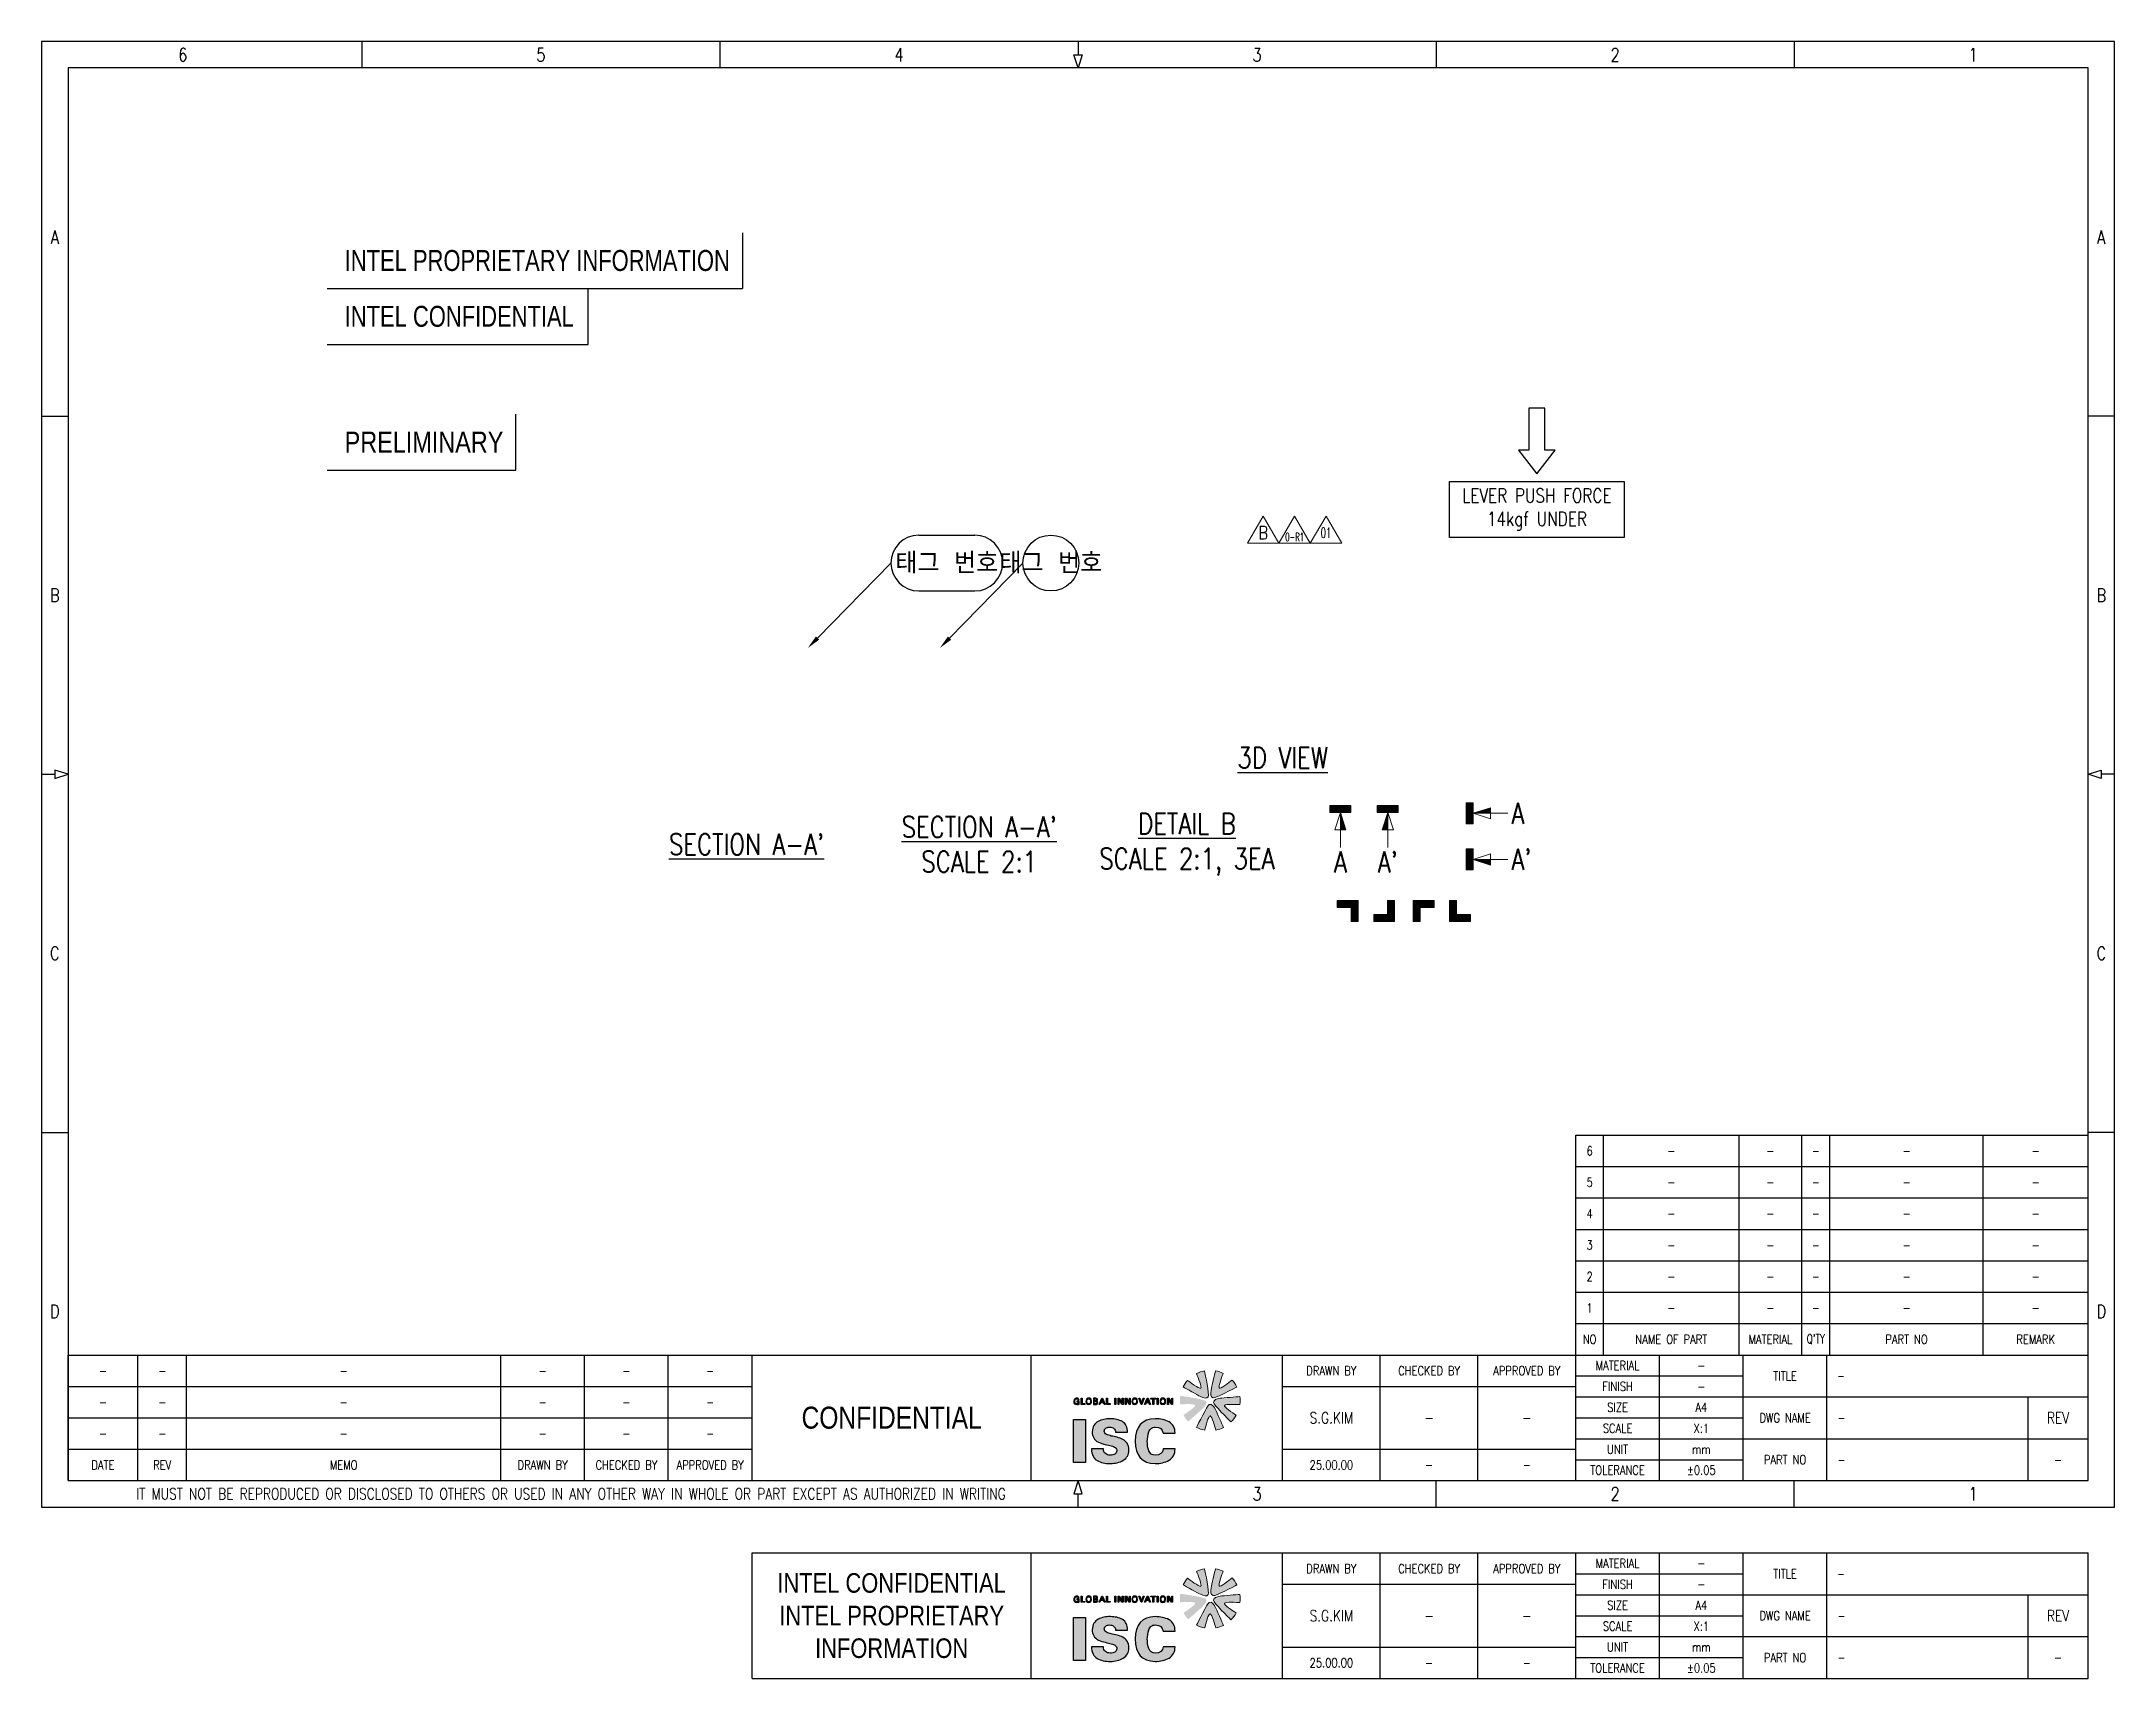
# Model space of a CAD drawing. Header units: millimetres. Extents: x -796 to 677, y -1515 to -1020.
# Drawn here: x -2.9 to 294.1, y -1254.8 to -1020.2 of the extents above; entities that cross this region are included whole.
import ezdxf
from ezdxf import colors
from ezdxf.entities.mleader import LeaderData, LeaderLine
from ezdxf.enums import TextEntityAlignment as Align
from ezdxf.math import Vec2, Vec3

# ---------------------------------------------------------------- set-up
doc = ezdxf.new("R2010")
doc.units = ezdxf.units.MM
for name, color, linetype, lineweight in [('0_SHELL', 5, 'Continuous', 30), ('1_OUTLINE', 7, 'Continuous', 20), ('2_DIM', 3, 'Continuous', 5), ('8_ETC(RED)', 10, 'Continuous', 5), ('9_LOGO(BL)', 5, 'Continuous', 5), ('9_LOGO(OG)', 40, 'Continuous', 5), ('9_LOGO(PK)', 230, 'Continuous', 5), ('9_LOGO(PU)', 190, 'Continuous', 5), ('9_LOGO(YL)', 2, 'Continuous', 5)]:
    doc.layers.add(name, color=color, linetype=linetype, lineweight=lineweight)
doc.styles.get("Standard").update_dxf_attribs({"font": 'arial.ttf'})
doc.styles.add('TEXT', font='romans.shx', dxfattribs={"width": 0.8, "bigfont": 'whgtxt.shx'})

msp = doc.modelspace()

# ---------------------------------------------------------------- texts
at = {"insert": (211.33, -1087.31), "char_height": 2, "width": 25, "attachment_point": 5, "style": 'TEXT'}
msp.add_mtext('LEVER PUSH FORCE\\P14kgf UNDER', dxfattribs=at)
at = {"char_height": 3, "attachment_point": 5, "style": 'TEXT'}
for s, insert in [('{\\L3D VIEW}', (174.91, -1122.86)), ("{\\LSECTION A-A'\\P}SCALE 2:1", (131.43, -1135.27)), ('{\\LDETAIL B\\P}SCALE 2:1, 3EA', (161.19, -1135.27)), ("{\\LSECTION A-A'}", (98.1, -1135.27))]:
    msp.add_mtext(s, dxfattribs=dict(at, insert=insert))

# ---------------------------------------------------------------- blocks, each defined once
blk = doc.blocks.new('*T23')
at = {"layer": '0_SHELL', "color": 0, "linetype": 'ByBlock', "lineweight": -2}
for p, q in [((0, 18), (98, 18)), ((0, 0), (0, 18)), ((10, 0), (10, 18)), ((17, 0), (17, 18)), ((62, 0), (62, 18)), ((74, 0), (74, 18)), ((86, 0), (86, 18)), ((98, 0), (98, 18)), ((0, 13.5), (98, 13.5)), ((0, 9), (98, 9)), ((0, 4.5), (98, 4.5)), ((0, 0), (98, 0))]:
    blk.add_line(p, q, dxfattribs=at)
at = {"layer": '0_SHELL', "color": 7, "char_height": 1.3, "attachment_point": 5, "style": 'TEXT'}
for s, insert, width in [('-', (5, 15.75), 9.25), ('-', (13.5, 15.75), 6.25), ('-', (39.5, 15.75), 44.25), ('-', (68, 15.75), 11.25), ('-', (80, 15.75), 11.25), ('-', (92, 15.75), 11.25), ('-', (5, 11.25), 9.25), ('-', (13.5, 11.25), 6.25), ('-', (39.5, 11.25), 44.25), ('-', (68, 11.25), 11.25), ('-', (80, 11.25), 11.25), ('-', (92, 11.25), 11.25), ('-', (5, 6.75), 9.25), ('-', (13.5, 6.75), 6.25), ('-', (39.5, 6.75), 44.25), ('-', (68, 6.75), 11.25), ('-', (80, 6.75), 11.25), ('-', (92, 6.75), 11.25), ('DATE', (5, 2.25), 10), ('REV', (13.5, 2.25), 7), ('MEMO', (39.5, 2.25), 45), ('DRAWN BY', (68, 2.25), 12), ('CHECKED BY', (80, 2.25), 12), ('APPROVED BY', (92, 2.25), 12)]:
    blk.add_mtext(s, dxfattribs=dict(at, insert=insert, width=width))
blk = doc.blocks.new('N_FORM_250625')
at = {"layer": '0_SHELL'}
for p, q in [((45.9, 210), (45.9, 206.2)), ((97.2, 210), (97.2, 206.2)), ((147.9, 208.1), (149.1, 208.1)), ((148.5, 206.2), (147.9, 208.1)), ((148.5, 210), (148.5, 208.1)), ((149.1, 208.1), (148.5, 206.2)), ((199.8, 210), (199.8, 206.2)), ((251.1, 210), (251.1, 206.2)), ((0, 156.3), (3.8, 156.3)), ((297, 156.3), (293.2, 156.3)), ((0, 105), (1.9, 105)), ((1.9, 105.6), (1.9, 104.4)), ((3.8, 105), (1.9, 105.6)), ((1.9, 104.4), (3.8, 105)), ((293.2, 105), (295.1, 105.6)), ((295.1, 104.4), (293.2, 105)), ((295.1, 105.6), (295.1, 104.4)), ((297, 105), (295.1, 105)), ((0, 53.7), (3.8, 53.7)), ((297, 53.7), (293.2, 53.7)), ((148.5, 3.8), (147.9, 1.9)), ((149.1, 1.9), (148.5, 3.8)), ((199.8, 0), (199.8, 3.8)), ((251.1, 0), (251.1, 3.8)), ((147.9, 1.9), (149.1, 1.9)), ((148.5, 0), (148.5, 1.9))]:
    blk.add_line(p, q, dxfattribs=at)
for points in [[(0, 210), (0, 0), (297, 0), (297, 210)], [(3.8, 206.2), (3.8, 3.8), (293.2, 3.8), (293.2, 206.2)]]:
    blk.add_lwpolyline(points, close=True, dxfattribs=at)
at = {"layer": '1_OUTLINE', "style": 'TEXT', "width": 0.8}
blk.add_text('IT MUST NOT BE REPRODUCED OR DISCLOSED TO OTHERS OR USED IN ANY OTHER WAY IN WHOLE OR PART EXCEPT AS AUTHORIZED IN WRITING', height=1.6, dxfattribs=at).set_placement((75.86, 1.9), align=Align.MIDDLE_CENTER)
at = {"layer": '1_OUTLINE', "lineweight": -3, "char_height": 1.9, "attachment_point": 5, "style": 'TEXT'}
for s, insert in [('6', (20.25, 208.1)), ('5', (71.55, 208.1)), ('4', (122.85, 208.1)), ('3', (174.15, 208.1)), ('2', (225.45, 208.1)), ('1', (276.75, 208.1)), ('A', (1.9, 181.95)), ('A', (295.1, 181.95)), ('B', (1.9, 130.65)), ('B', (295.1, 130.65)), ('C', (1.9, 79.35)), ('C', (295.1, 79.35)), ('D', (1.9, 28.05)), ('D', (295.1, 28.05)), ('3', (174.15, 1.9)), ('2', (225.45, 1.9)), ('1', (276.75, 1.9))]:
    blk.add_mtext(s, dxfattribs=dict(at, insert=insert))
blk = doc.blocks.new('N_CONFIDENTIAL')
at = {"layer": '8_ETC(RED)', "insert": (0, 0), "char_height": 4.5, "width": 42, "attachment_point": 5, "style": 'TEXT'}
blk.add_mtext('{\\fArial|b0|i0|c0|p34;CONFIDENTIAL}', dxfattribs=at)
blk = doc.blocks.new('N_ISC_LOGO_202503')
h = blk.add_hatch(color=180)
edge = h.paths.add_edge_path()
edge.add_spline(control_points=[(0.207, 2.205), (0.207, 2.205), (0.207, 2.319), (0.207, 2.319), (0.207, 2.319), (0.186, 2.319), (0.165, 2.319)], knot_values=[9.5, 9.5, 9.5, 9.5, 10.5, 10.5, 10.5, 11, 11, 11, 11], degree=3, periodic=0)
edge.add_spline(control_points=[(0.165, 2.319), (0.143, 2.319), (0.122, 2.319), (0.122, 2.319), (0.122, 2.319), (0.122, 2.312), (0.122, 2.306)], knot_values=[8.5, 8.5, 8.5, 8.5, 9, 9, 9, 9.5, 9.5, 9.5, 9.5], degree=3, periodic=0)
edge.add_spline(control_points=[(0.122, 2.306), (0.122, 2.299), (0.122, 2.292), (0.122, 2.292), (0.122, 2.292), (0.136, 2.292), (0.149, 2.292)], knot_values=[7.5, 7.5, 7.5, 7.5, 8, 8, 8, 8.5, 8.5, 8.5, 8.5], degree=3, periodic=0)
edge.add_spline(control_points=[(0.149, 2.292), (0.162, 2.292), (0.175, 2.292), (0.175, 2.292), (0.175, 2.292), (0.175, 2.275), (0.175, 2.258)], knot_values=[6.5, 6.5, 6.5, 6.5, 7, 7, 7, 7.5, 7.5, 7.5, 7.5], degree=3, periodic=0)
edge.add_spline(control_points=[(0.175, 2.258), (0.175, 2.241), (0.175, 2.224), (0.175, 2.224), (0.168, 2.222), (0.151, 2.217), (0.125, 2.217)], knot_values=[5, 5, 5, 5, 5.5, 5.5, 5.5, 6.5, 6.5, 6.5, 6.5], degree=3, periodic=0)
edge.add_spline(control_points=[(0.125, 2.217), (0.102, 2.217), (0.079, 2.222), (0.064, 2.239)], knot_values=[4, 4, 4, 4, 5, 5, 5, 5], degree=3, periodic=0)
edge.add_spline(control_points=[(0.064, 2.239), (0.047, 2.259), (0.043, 2.292), (0.043, 2.312)], knot_values=[3, 3, 3, 3, 4, 4, 4, 4], degree=3, periodic=0)
edge.add_spline(control_points=[(0.043, 2.312), (0.043, 2.333), (0.047, 2.363), (0.067, 2.386)], knot_values=[2, 2, 2, 2, 3, 3, 3, 3], degree=3, periodic=0)
edge.add_spline(control_points=[(0.067, 2.386), (0.079, 2.399), (0.097, 2.405), (0.119, 2.405)], knot_values=[1, 1, 1, 1, 2, 2, 2, 2], degree=3, periodic=0)
edge.add_spline(control_points=[(0.119, 2.405), (0.15, 2.405), (0.168, 2.391), (0.171, 2.369)], knot_values=[0, 0, 0, 0, 1, 1, 1, 1], degree=3, periodic=0)
edge.add_spline(control_points=[(0.171, 2.369), (0.171, 2.369), (0.18, 2.369), (0.189, 2.369)], knot_values=[18.5, 18.5, 18.5, 18.5, 19, 19, 19, 19], degree=3, periodic=0)
edge.add_spline(control_points=[(0.189, 2.369), (0.197, 2.369), (0.206, 2.369), (0.206, 2.369), (0.205, 2.378), (0.204, 2.392), (0.191, 2.406)], knot_values=[17, 17, 17, 17, 17.5, 17.5, 17.5, 18.5, 18.5, 18.5, 18.5], degree=3, periodic=0)
edge.add_spline(control_points=[(0.191, 2.406), (0.169, 2.428), (0.141, 2.431), (0.123, 2.431)], knot_values=[16, 16, 16, 16, 17, 17, 17, 17], degree=3, periodic=0)
edge.add_spline(control_points=[(0.123, 2.431), (0.111, 2.431), (0.081, 2.43), (0.058, 2.414)], knot_values=[15, 15, 15, 15, 16, 16, 16, 16], degree=3, periodic=0)
edge.add_spline(control_points=[(0.058, 2.414), (0.015, 2.385), (0.009, 2.331), (0.009, 2.308)], knot_values=[14, 14, 14, 14, 15, 15, 15, 15], degree=3, periodic=0)
edge.add_spline(control_points=[(0.009, 2.308), (0.009, 2.275), (0.019, 2.243), (0.041, 2.22)], knot_values=[13, 13, 13, 13, 14, 14, 14, 14], degree=3, periodic=0)
edge.add_spline(control_points=[(0.041, 2.22), (0.058, 2.203), (0.082, 2.191), (0.125, 2.191)], knot_values=[12, 12, 12, 12, 13, 13, 13, 13], degree=3, periodic=0)
edge.add_spline(control_points=[(0.125, 2.191), (0.164, 2.191), (0.194, 2.201), (0.207, 2.205)], knot_values=[11, 11, 11, 11, 12, 12, 12, 12], degree=3, periodic=0)
h.paths.add_polyline_path([(0.322, 2.427), (0.29, 2.427), (0.29, 2.196), (0.429, 2.196), (0.429, 2.224), (0.322, 2.224)])
h.paths.add_polyline_path([(1.06, 2.427), (0.963, 2.196), (0.996, 2.196), (1.021, 2.256), (1.128, 2.256), (1.152, 2.196), (1.187, 2.196), (1.094, 2.427)])
h.paths.add_polyline_path([(1.118, 2.282), (1.031, 2.282), (1.076, 2.395)], flags=16)
h.paths.add_polyline_path([(1.246, 2.427), (1.246, 2.196), (1.384, 2.196), (1.384, 2.224), (1.277, 2.224), (1.277, 2.427)])
h.paths.add_polyline_path([(1.561, 2.427), (1.561, 2.196), (1.593, 2.196), (1.593, 2.427)])
h.paths.add_polyline_path([(1.678, 2.427), (1.678, 2.196), (1.707, 2.196), (1.707, 2.392), (1.824, 2.196), (1.865, 2.196), (1.865, 2.427), (1.835, 2.427), (1.835, 2.236), (1.722, 2.427)])
h.paths.add_polyline_path([(1.951, 2.427), (1.951, 2.196), (1.981, 2.196), (1.981, 2.392), (2.098, 2.196), (2.139, 2.196), (2.139, 2.427), (2.109, 2.427), (2.109, 2.236), (1.996, 2.427)])
h.paths.add_polyline_path([(2.461, 2.427), (2.543, 2.196), (2.578, 2.196), (2.663, 2.427), (2.63, 2.427), (2.561, 2.23), (2.496, 2.427)])
h.paths.add_polyline_path([(2.68, 2.196), (2.713, 2.196), (2.737, 2.256), (2.845, 2.256), (2.869, 2.196), (2.904, 2.196), (2.811, 2.427), (2.777, 2.427)])
h.paths.add_polyline_path([(2.835, 2.282), (2.748, 2.282), (2.792, 2.395)], flags=16)
h.paths.add_polyline_path([(2.993, 2.399), (2.993, 2.196), (3.024, 2.196), (3.024, 2.399), (3.102, 2.399), (3.102, 2.427), (2.916, 2.427), (2.916, 2.399)])
h.paths.add_polyline_path([(3.157, 2.427), (3.157, 2.196), (3.189, 2.196), (3.189, 2.427)])
h.paths.add_polyline_path([(3.548, 2.427), (3.548, 2.196), (3.577, 2.196), (3.577, 2.392), (3.694, 2.196), (3.735, 2.196), (3.735, 2.427), (3.705, 2.427), (3.705, 2.236), (3.592, 2.427)])
h = blk.add_hatch(color=180)
edge = h.paths.add_edge_path()
edge.add_spline(control_points=[(0.496, 2.402), (0.471, 2.375), (0.467, 2.336), (0.467, 2.31)], knot_values=[4, 4, 4, 4, 5, 5, 5, 5], degree=3, periodic=0)
edge.add_spline(control_points=[(0.467, 2.31), (0.467, 2.247), (0.492, 2.191), (0.571, 2.191)], knot_values=[3, 3, 3, 3, 4, 4, 4, 4], degree=3, periodic=0)
edge.add_spline(control_points=[(0.571, 2.191), (0.653, 2.191), (0.677, 2.252), (0.677, 2.314)], knot_values=[2, 2, 2, 2, 3, 3, 3, 3], degree=3, periodic=0)
edge.add_spline(control_points=[(0.677, 2.314), (0.677, 2.392), (0.637, 2.433), (0.573, 2.433)], knot_values=[1, 1, 1, 1, 2, 2, 2, 2], degree=3, periodic=0)
edge.add_spline(control_points=[(0.573, 2.433), (0.552, 2.433), (0.52, 2.428), (0.496, 2.402)], knot_values=[0, 0, 0, 0, 1, 1, 1, 1], degree=3, periodic=0)
edge = h.paths.add_edge_path(flags=16)
edge.add_spline(control_points=[(0.5, 2.312), (0.5, 2.359), (0.515, 2.406), (0.574, 2.406)], knot_values=[4, 4, 4, 4, 5, 5, 5, 5], degree=3, periodic=0)
edge.add_spline(control_points=[(0.574, 2.406), (0.626, 2.406), (0.644, 2.366), (0.644, 2.314)], knot_values=[3, 3, 3, 3, 4, 4, 4, 4], degree=3, periodic=0)
edge.add_spline(control_points=[(0.644, 2.314), (0.644, 2.298), (0.642, 2.262), (0.623, 2.239)], knot_values=[2, 2, 2, 2, 3, 3, 3, 3], degree=3, periodic=0)
edge.add_spline(control_points=[(0.623, 2.239), (0.609, 2.223), (0.591, 2.218), (0.572, 2.218)], knot_values=[1, 1, 1, 1, 2, 2, 2, 2], degree=3, periodic=0)
edge.add_spline(control_points=[(0.572, 2.218), (0.554, 2.218), (0.534, 2.223), (0.521, 2.239)], knot_values=[0, 0, 0, 0, 1, 1, 1, 1], degree=3, periodic=0)
edge.add_spline(control_points=[(0.521, 2.239), (0.505, 2.259), (0.5, 2.286), (0.5, 2.312)], knot_values=[5, 5, 5, 5, 6, 6, 6, 6], degree=3, periodic=0)
h = blk.add_hatch(color=180)
edge = h.paths.add_edge_path()
edge.add_spline(control_points=[(0.752, 2.311), (0.752, 2.254), (0.752, 2.196), (0.752, 2.196), (0.752, 2.196), (0.752, 2.196), (0.752, 2.196)], knot_values=[7.998047, 7.998047, 7.998047, 7.998047, 8.498037, 8.498037, 8.498037, 8.49999, 8.49999, 8.49999, 8.49999], degree=3, periodic=0)
edge.add_spline(control_points=[(0.76, 2.196), (0.761, 2.196), (0.763, 2.196), (0.765, 2.196)], knot_values=[7.750005, 7.750005, 7.750005, 7.750005, 7.812504, 7.812504, 7.812504, 7.812504], degree=3, periodic=0)
edge.add_spline(control_points=[(0.765, 2.196), (0.769, 2.196), (0.774, 2.196), (0.779, 2.196)], knot_values=[7.625007, 7.625007, 7.625007, 7.625007, 7.750005, 7.750005, 7.750005, 7.750005], degree=3, periodic=0)
edge.add_spline(control_points=[(0.779, 2.196), (0.783, 2.196), (0.789, 2.196), (0.794, 2.196)], knot_values=[7.50001, 7.50001, 7.50001, 7.50001, 7.625007, 7.625007, 7.625007, 7.625007], degree=3, periodic=0)
edge.add_spline(control_points=[(0.794, 2.196), (0.804, 2.196), (0.815, 2.196), (0.823, 2.196)], knot_values=[7.250015, 7.250015, 7.250015, 7.250015, 7.50001, 7.50001, 7.50001, 7.50001], degree=3, periodic=0)
edge.add_spline(control_points=[(0.823, 2.196), (0.831, 2.196), (0.836, 2.196), (0.836, 2.196), (0.854, 2.196), (0.872, 2.196), (0.888, 2.207)], knot_values=[6, 6, 6, 6, 6.250015, 6.250015, 6.250015, 7.250015, 7.250015, 7.250015, 7.250015], degree=3, periodic=0)
edge.add_spline(control_points=[(0.888, 2.207), (0.896, 2.212), (0.916, 2.228), (0.916, 2.259)], knot_values=[5, 5, 5, 5, 6, 6, 6, 6], degree=3, periodic=0)
edge.add_spline(control_points=[(0.916, 2.259), (0.916, 2.303), (0.883, 2.313), (0.87, 2.317)], knot_values=[4, 4, 4, 4, 5, 5, 5, 5], degree=3, periodic=0)
edge.add_spline(control_points=[(0.87, 2.317), (0.881, 2.321), (0.909, 2.331), (0.909, 2.369)], knot_values=[3, 3, 3, 3, 4, 4, 4, 4], degree=3, periodic=0)
edge.add_spline(control_points=[(0.909, 2.369), (0.909, 2.387), (0.902, 2.4), (0.893, 2.41)], knot_values=[2, 2, 2, 2, 3, 3, 3, 3], degree=3, periodic=0)
edge.add_spline(control_points=[(0.893, 2.41), (0.878, 2.424), (0.862, 2.427), (0.834, 2.427)], knot_values=[1, 1, 1, 1, 2, 2, 2, 2], degree=3, periodic=0)
edge.add_spline(control_points=[(0.834, 2.427), (0.834, 2.427), (0.752, 2.427), (0.752, 2.427)], knot_values=[0.00001, 0.00001, 0.00001, 0.00001, 1, 1, 1, 1], degree=3, periodic=0)
edge.add_spline(control_points=[(0.752, 2.427), (0.752, 2.427), (0.752, 2.369), (0.752, 2.311)], knot_values=[8.49999, 8.49999, 8.49999, 8.49999, 9, 9, 9, 9], degree=3, periodic=0)
edge = h.paths.add_edge_path(flags=16)
edge.add_spline(control_points=[(0.839, 2.302), (0.867, 2.302), (0.883, 2.285), (0.883, 2.262)], knot_values=[2, 2, 2, 2, 3, 3, 3, 3], degree=3, periodic=0)
edge.add_spline(control_points=[(0.883, 2.262), (0.883, 2.235), (0.863, 2.222), (0.838, 2.222)], knot_values=[1, 1, 1, 1, 2, 2, 2, 2], degree=3, periodic=0)
edge.add_spline(control_points=[(0.838, 2.222), (0.838, 2.222), (0.783, 2.222), (0.783, 2.222)], knot_values=[0.00001, 0.00001, 0.00001, 0.00001, 1, 1, 1, 1], degree=3, periodic=0)
edge.add_spline(control_points=[(0.783, 2.222), (0.783, 2.222), (0.783, 2.302), (0.783, 2.302), (0.783, 2.302), (0.839, 2.302), (0.839, 2.302)], knot_values=[3.00002, 3.00002, 3.00002, 3.00002, 4, 4, 4, 4.99998, 4.99998, 4.99998, 4.99998], degree=3, periodic=0)
edge = h.paths.add_edge_path(flags=16)
edge.add_spline(control_points=[(0.876, 2.366), (0.876, 2.329), (0.838, 2.329), (0.828, 2.329)], knot_values=[1, 1, 1, 1, 2, 2, 2, 2], degree=3, periodic=0)
edge.add_spline(control_points=[(0.828, 2.329), (0.828, 2.329), (0.783, 2.329), (0.783, 2.329)], knot_values=[0.00001, 0.00001, 0.00001, 0.00001, 1, 1, 1, 1], degree=3, periodic=0)
edge.add_spline(control_points=[(0.783, 2.329), (0.783, 2.329), (0.783, 2.401), (0.783, 2.401), (0.783, 2.401), (0.829, 2.401), (0.829, 2.401)], knot_values=[3.00002, 3.00002, 3.00002, 3.00002, 4, 4, 4, 4.99998, 4.99998, 4.99998, 4.99998], degree=3, periodic=0)
edge.add_spline(control_points=[(0.829, 2.401), (0.846, 2.401), (0.876, 2.401), (0.876, 2.366)], knot_values=[2, 2, 2, 2, 3, 3, 3, 3], degree=3, periodic=0)
h = blk.add_hatch(color=180)
edge = h.paths.add_edge_path()
edge.add_spline(control_points=[(2.229, 2.402), (2.204, 2.375), (2.2, 2.336), (2.2, 2.31)], knot_values=[4, 4, 4, 4, 5, 5, 5, 5], degree=3, periodic=0)
edge.add_spline(control_points=[(2.2, 2.31), (2.2, 2.247), (2.225, 2.191), (2.304, 2.191)], knot_values=[3, 3, 3, 3, 4, 4, 4, 4], degree=3, periodic=0)
edge.add_spline(control_points=[(2.304, 2.191), (2.386, 2.191), (2.41, 2.252), (2.41, 2.314)], knot_values=[2, 2, 2, 2, 3, 3, 3, 3], degree=3, periodic=0)
edge.add_spline(control_points=[(2.41, 2.314), (2.41, 2.392), (2.37, 2.433), (2.306, 2.433)], knot_values=[1, 1, 1, 1, 2, 2, 2, 2], degree=3, periodic=0)
edge.add_spline(control_points=[(2.306, 2.433), (2.285, 2.433), (2.253, 2.428), (2.229, 2.402)], knot_values=[0, 0, 0, 0, 1, 1, 1, 1], degree=3, periodic=0)
edge = h.paths.add_edge_path(flags=16)
edge.add_spline(control_points=[(2.233, 2.312), (2.233, 2.359), (2.248, 2.406), (2.307, 2.406)], knot_values=[4, 4, 4, 4, 5, 5, 5, 5], degree=3, periodic=0)
edge.add_spline(control_points=[(2.307, 2.406), (2.359, 2.406), (2.377, 2.366), (2.377, 2.314)], knot_values=[3, 3, 3, 3, 4, 4, 4, 4], degree=3, periodic=0)
edge.add_spline(control_points=[(2.377, 2.314), (2.377, 2.298), (2.375, 2.262), (2.356, 2.239)], knot_values=[2, 2, 2, 2, 3, 3, 3, 3], degree=3, periodic=0)
edge.add_spline(control_points=[(2.356, 2.239), (2.342, 2.223), (2.324, 2.218), (2.305, 2.218)], knot_values=[1, 1, 1, 1, 2, 2, 2, 2], degree=3, periodic=0)
edge.add_spline(control_points=[(2.305, 2.218), (2.287, 2.218), (2.267, 2.223), (2.254, 2.239)], knot_values=[0, 0, 0, 0, 1, 1, 1, 1], degree=3, periodic=0)
edge.add_spline(control_points=[(2.254, 2.239), (2.238, 2.259), (2.233, 2.286), (2.233, 2.312)], knot_values=[5, 5, 5, 5, 6, 6, 6, 6], degree=3, periodic=0)
h = blk.add_hatch(color=180)
edge = h.paths.add_edge_path()
edge.add_spline(control_points=[(3.291, 2.402), (3.266, 2.375), (3.261, 2.336), (3.261, 2.31)], knot_values=[4, 4, 4, 4, 5, 5, 5, 5], degree=3, periodic=0)
edge.add_spline(control_points=[(3.261, 2.31), (3.261, 2.247), (3.287, 2.191), (3.365, 2.191)], knot_values=[3, 3, 3, 3, 4, 4, 4, 4], degree=3, periodic=0)
edge.add_spline(control_points=[(3.365, 2.191), (3.447, 2.191), (3.472, 2.252), (3.472, 2.314)], knot_values=[2, 2, 2, 2, 3, 3, 3, 3], degree=3, periodic=0)
edge.add_spline(control_points=[(3.472, 2.314), (3.472, 2.392), (3.432, 2.433), (3.368, 2.433)], knot_values=[1, 1, 1, 1, 2, 2, 2, 2], degree=3, periodic=0)
edge.add_spline(control_points=[(3.368, 2.433), (3.346, 2.433), (3.315, 2.428), (3.291, 2.402)], knot_values=[0, 0, 0, 0, 1, 1, 1, 1], degree=3, periodic=0)
edge = h.paths.add_edge_path(flags=16)
edge.add_spline(control_points=[(3.295, 2.312), (3.295, 2.359), (3.31, 2.406), (3.368, 2.406)], knot_values=[4, 4, 4, 4, 5, 5, 5, 5], degree=3, periodic=0)
edge.add_spline(control_points=[(3.368, 2.406), (3.421, 2.406), (3.438, 2.366), (3.438, 2.314)], knot_values=[3, 3, 3, 3, 4, 4, 4, 4], degree=3, periodic=0)
edge.add_spline(control_points=[(3.438, 2.314), (3.438, 2.298), (3.436, 2.262), (3.417, 2.239)], knot_values=[2, 2, 2, 2, 3, 3, 3, 3], degree=3, periodic=0)
edge.add_spline(control_points=[(3.417, 2.239), (3.404, 2.223), (3.385, 2.218), (3.366, 2.218)], knot_values=[1, 1, 1, 1, 2, 2, 2, 2], degree=3, periodic=0)
edge.add_spline(control_points=[(3.366, 2.218), (3.348, 2.218), (3.328, 2.223), (3.315, 2.239)], knot_values=[0, 0, 0, 0, 1, 1, 1, 1], degree=3, periodic=0)
edge.add_spline(control_points=[(3.315, 2.239), (3.299, 2.259), (3.295, 2.286), (3.295, 2.312)], knot_values=[5, 5, 5, 5, 6, 6, 6, 6], degree=3, periodic=0)
h = blk.add_hatch(color=180)
h.paths.add_polyline_path([(0.449, 1.621), (0, 1.621), (0, 0), (0.449, 0)])
edge = h.paths.add_edge_path()
edge.add_spline(control_points=[(1.521, 1.288), (1.562, 1.255), (1.582, 1.207), (1.58, 1.144)], knot_values=[0, 0, 0, 0, 1, 1, 1, 1], degree=3, periodic=0)
edge.add_spline(control_points=[(1.58, 1.144), (1.58, 1.144), (1.692, 1.144), (1.805, 1.144)], knot_values=[30.5, 30.5, 30.5, 30.5, 31, 31, 31, 31], degree=3, periodic=0)
edge.add_spline(control_points=[(1.805, 1.144), (1.917, 1.144), (2.029, 1.144), (2.029, 1.144), (2.035, 1.338), (1.973, 1.472), (1.843, 1.546)], knot_values=[29, 29, 29, 29, 29.5, 29.5, 29.5, 30.5, 30.5, 30.5, 30.5], degree=3, periodic=0)
edge.add_spline(control_points=[(1.843, 1.546), (1.713, 1.619), (1.561, 1.655), (1.386, 1.654)], knot_values=[28, 28, 28, 28, 29, 29, 29, 29], degree=3, periodic=0)
edge.add_spline(control_points=[(1.386, 1.654), (1.213, 1.655), (1.061, 1.622), (0.928, 1.555)], knot_values=[27, 27, 27, 27, 28, 28, 28, 28], degree=3, periodic=0)
edge.add_spline(control_points=[(0.928, 1.555), (0.793, 1.485), (0.717, 1.355), (0.701, 1.165)], knot_values=[26, 26, 26, 26, 27, 27, 27, 27], degree=3, periodic=0)
edge.add_spline(control_points=[(0.701, 1.165), (0.701, 0.982), (0.78, 0.85), (0.938, 0.769)], knot_values=[25, 25, 25, 25, 26, 26, 26, 26], degree=3, periodic=0)
edge.add_spline(control_points=[(0.938, 0.769), (1.03, 0.733), (1.117, 0.705), (1.198, 0.686)], knot_values=[24, 24, 24, 24, 25, 25, 25, 25], degree=3, periodic=0)
edge.add_spline(control_points=[(1.198, 0.686), (1.282, 0.667), (1.355, 0.648), (1.419, 0.632)], knot_values=[23, 23, 23, 23, 24, 24, 24, 24], degree=3, periodic=0)
edge.add_spline(control_points=[(1.419, 0.632), (1.484, 0.615), (1.535, 0.593), (1.573, 0.565)], knot_values=[22, 22, 22, 22, 23, 23, 23, 23], degree=3, periodic=0)
edge.add_spline(control_points=[(1.573, 0.565), (1.611, 0.538), (1.63, 0.496), (1.63, 0.441)], knot_values=[21, 21, 21, 21, 22, 22, 22, 22], degree=3, periodic=0)
edge.add_spline(control_points=[(1.63, 0.441), (1.628, 0.387), (1.603, 0.347), (1.554, 0.32)], knot_values=[20, 20, 20, 20, 21, 21, 21, 21], degree=3, periodic=0)
edge.add_spline(control_points=[(1.554, 0.32), (1.503, 0.293), (1.45, 0.279), (1.394, 0.279)], knot_values=[19, 19, 19, 19, 20, 20, 20, 20], degree=3, periodic=0)
edge.add_spline(control_points=[(1.394, 0.279), (1.313, 0.279), (1.248, 0.3), (1.2, 0.342)], knot_values=[18, 18, 18, 18, 19, 19, 19, 19], degree=3, periodic=0)
edge.add_spline(control_points=[(1.2, 0.342), (1.151, 0.381), (1.125, 0.439), (1.124, 0.515)], knot_values=[17, 17, 17, 17, 18, 18, 18, 18], degree=3, periodic=0)
edge.add_spline(control_points=[(1.124, 0.515), (1.124, 0.515), (0.675, 0.515), (0.675, 0.515), (0.685, 0.3), (0.758, 0.155), (0.893, 0.079)], knot_values=[15, 15, 15, 15, 16, 16, 16, 17, 17, 17, 17], degree=3, periodic=0)
edge.add_spline(control_points=[(0.893, 0.079), (1.027, 0.002), (1.19, -0.035), (1.382, -0.034)], knot_values=[14, 14, 14, 14, 15, 15, 15, 15], degree=3, periodic=0)
edge.add_spline(control_points=[(1.382, -0.034), (1.575, -0.034), (1.74, 0.007), (1.875, 0.09)], knot_values=[13, 13, 13, 13, 14, 14, 14, 14], degree=3, periodic=0)
edge.add_spline(control_points=[(1.875, 0.09), (2.012, 0.172), (2.083, 0.299), (2.085, 0.469)], knot_values=[12, 12, 12, 12, 13, 13, 13, 13], degree=3, periodic=0)
edge.add_spline(control_points=[(2.085, 0.469), (2.084, 0.578), (2.062, 0.665), (2.021, 0.73)], knot_values=[11, 11, 11, 11, 12, 12, 12, 12], degree=3, periodic=0)
edge.add_spline(control_points=[(2.021, 0.73), (1.979, 0.794), (1.924, 0.843), (1.855, 0.876)], knot_values=[10, 10, 10, 10, 11, 11, 11, 11], degree=3, periodic=0)
edge.add_spline(control_points=[(1.855, 0.876), (1.789, 0.91), (1.717, 0.937), (1.642, 0.956)], knot_values=[9, 9, 9, 9, 10, 10, 10, 10], degree=3, periodic=0)
edge.add_spline(control_points=[(1.642, 0.956), (1.564, 0.973), (1.49, 0.988), (1.419, 1.003)], knot_values=[8, 8, 8, 8, 9, 9, 9, 9], degree=3, periodic=0)
edge.add_spline(control_points=[(1.419, 1.003), (1.391, 1.012), (1.361, 1.022), (1.331, 1.033)], knot_values=[7, 7, 7, 7, 8, 8, 8, 8], degree=3, periodic=0)
edge.add_spline(control_points=[(1.331, 1.033), (1.3, 1.041), (1.271, 1.053), (1.245, 1.066)], knot_values=[6, 6, 6, 6, 7, 7, 7, 7], degree=3, periodic=0)
edge.add_spline(control_points=[(1.245, 1.066), (1.219, 1.083), (1.198, 1.1), (1.181, 1.12)], knot_values=[5, 5, 5, 5, 6, 6, 6, 6], degree=3, periodic=0)
edge.add_spline(control_points=[(1.181, 1.12), (1.165, 1.14), (1.157, 1.164), (1.157, 1.191)], knot_values=[4, 4, 4, 4, 5, 5, 5, 5], degree=3, periodic=0)
edge.add_spline(control_points=[(1.157, 1.191), (1.157, 1.234), (1.176, 1.269), (1.215, 1.298)], knot_values=[3, 3, 3, 3, 4, 4, 4, 4], degree=3, periodic=0)
edge.add_spline(control_points=[(1.215, 1.298), (1.252, 1.326), (1.297, 1.34), (1.349, 1.34)], knot_values=[2, 2, 2, 2, 3, 3, 3, 3], degree=3, periodic=0)
edge.add_spline(control_points=[(1.349, 1.34), (1.425, 1.34), (1.483, 1.323), (1.521, 1.288)], knot_values=[1, 1, 1, 1, 2, 2, 2, 2], degree=3, periodic=0)
edge = h.paths.add_edge_path()
edge.add_spline(control_points=[(3.078, 1.34), (3.26, 1.339), (3.359, 1.263), (3.373, 1.111)], knot_values=[0, 0, 0, 0, 1, 1, 1, 1], degree=3, periodic=0)
edge.add_spline(control_points=[(3.373, 1.111), (3.373, 1.111), (3.487, 1.111), (3.601, 1.111)], knot_values=[15.5, 15.5, 15.5, 15.5, 16, 16, 16, 16], degree=3, periodic=0)
edge.add_spline(control_points=[(3.601, 1.111), (3.715, 1.111), (3.829, 1.111), (3.829, 1.111), (3.825, 1.313), (3.748, 1.455), (3.599, 1.538)], knot_values=[14, 14, 14, 14, 14.5, 14.5, 14.5, 15.5, 15.5, 15.5, 15.5], degree=3, periodic=0)
edge.add_spline(control_points=[(3.599, 1.538), (3.45, 1.617), (3.276, 1.655), (3.078, 1.654)], knot_values=[13, 13, 13, 13, 14, 14, 14, 14], degree=3, periodic=0)
edge.add_spline(control_points=[(3.078, 1.654), (2.579, 1.644), (2.328, 1.363), (2.326, 0.812)], knot_values=[12, 12, 12, 12, 13, 13, 13, 13], degree=3, periodic=0)
edge.add_spline(control_points=[(2.326, 0.812), (2.328, 0.254), (2.579, -0.028), (3.078, -0.034)], knot_values=[11, 11, 11, 11, 12, 12, 12, 12], degree=3, periodic=0)
edge.add_spline(control_points=[(3.078, -0.034), (3.276, -0.035), (3.45, 0.006), (3.599, 0.09)], knot_values=[10, 10, 10, 10, 11, 11, 11, 11], degree=3, periodic=0)
edge.add_spline(control_points=[(3.599, 0.09), (3.748, 0.175), (3.825, 0.318), (3.829, 0.517)], knot_values=[9, 9, 9, 9, 10, 10, 10, 10], degree=3, periodic=0)
edge.add_spline(control_points=[(3.829, 0.517), (3.829, 0.517), (3.373, 0.517), (3.373, 0.517), (3.361, 0.359), (3.263, 0.279), (3.078, 0.279)], knot_values=[7, 7, 7, 7, 8, 8, 8, 9, 9, 9, 9], degree=3, periodic=0)
edge.add_spline(control_points=[(3.078, 0.279), (2.959, 0.282), (2.879, 0.339), (2.838, 0.451)], knot_values=[6, 6, 6, 6, 7, 7, 7, 7], degree=3, periodic=0)
edge.add_spline(control_points=[(2.838, 0.451), (2.818, 0.501), (2.803, 0.556), (2.794, 0.616)], knot_values=[5, 5, 5, 5, 6, 6, 6, 6], degree=3, periodic=0)
edge.add_spline(control_points=[(2.794, 0.616), (2.786, 0.676), (2.781, 0.736), (2.781, 0.794)], knot_values=[4, 4, 4, 4, 5, 5, 5, 5], degree=3, periodic=0)
edge.add_spline(control_points=[(2.781, 0.794), (2.78, 0.923), (2.799, 1.045), (2.838, 1.161)], knot_values=[3, 3, 3, 3, 4, 4, 4, 4], degree=3, periodic=0)
edge.add_spline(control_points=[(2.838, 1.161), (2.86, 1.216), (2.889, 1.26), (2.927, 1.291)], knot_values=[2, 2, 2, 2, 3, 3, 3, 3], degree=3, periodic=0)
edge.add_spline(control_points=[(2.927, 1.291), (2.966, 1.324), (3.017, 1.34), (3.078, 1.34)], knot_values=[1, 1, 1, 1, 2, 2, 2, 2], degree=3, periodic=0)
at = {"layer": '9_LOGO(BL)'}
h = blk.add_hatch(color=256, dxfattribs=at)
edge = h.paths.add_edge_path()
edge.add_spline(control_points=[(5.15, 1.762), (5.221, 1.745), (5.337, 1.321), (5.365, 1.228)], knot_values=[1, 1, 1, 1, 2, 2, 2, 2], degree=3, periodic=0)
edge.add_spline(control_points=[(5.365, 1.228), (5.465, 1.247), (5.561, 1.28), (5.651, 1.324)], knot_values=[2, 2, 2, 2, 3, 3, 3, 3], degree=3, periodic=0)
edge.add_spline(control_points=[(5.651, 1.324), (5.603, 1.437), (5.406, 1.895), (5.347, 2.003)], knot_values=[3, 3, 3, 3, 4, 4, 4, 4], degree=3, periodic=0)
edge.add_spline(control_points=[(5.347, 2.003), (5.28, 2.126), (5.213, 2.227), (5.118, 2.19)], knot_values=[4, 4, 4, 4, 5, 5, 5, 5], degree=3, periodic=0)
edge.add_spline(control_points=[(5.118, 2.19), (5.032, 2.155), (4.697, 1.449), (4.641, 1.329)], knot_values=[5, 5, 5, 5, 6, 6, 6, 6], degree=3, periodic=0)
edge.add_spline(control_points=[(4.641, 1.329), (4.736, 1.281), (4.839, 1.246), (4.947, 1.227)], knot_values=[6, 6, 6, 6, 7, 7, 7, 7], degree=3, periodic=0)
edge.add_spline(control_points=[(4.947, 1.227), (4.984, 1.383), (5.086, 1.777), (5.15, 1.762)], knot_values=[0, 0, 0, 0, 1, 1, 1, 1], degree=3, periodic=0)
at = {"layer": '9_LOGO(OG)'}
h = blk.add_hatch(color=256, dxfattribs=at)
edge = h.paths.add_edge_path()
edge.add_spline(control_points=[(4.795, 2.807), (4.728, 2.777), (4.379, 3.045), (4.301, 3.102)], knot_values=[1, 1, 1, 1, 2, 2, 2, 2], degree=3, periodic=0)
edge.add_spline(control_points=[(4.301, 3.102), (4.232, 3.026), (4.176, 2.942), (4.131, 2.853)], knot_values=[2, 2, 2, 2, 3, 3, 3, 3], degree=3, periodic=0)
edge.add_spline(control_points=[(4.131, 2.853), (4.237, 2.792), (4.672, 2.546), (4.783, 2.496)], knot_values=[3, 3, 3, 3, 4, 4, 4, 4], degree=3, periodic=0)
edge.add_spline(control_points=[(4.783, 2.496), (4.911, 2.438), (5.026, 2.398), (5.078, 2.485)], knot_values=[4, 4, 4, 4, 5, 5, 5, 5], degree=3, periodic=0)
edge.add_spline(control_points=[(5.078, 2.485), (5.126, 2.565), (4.967, 3.33), (4.939, 3.459)], knot_values=[5, 5, 5, 5, 6, 6, 6, 6], degree=3, periodic=0)
edge.add_spline(control_points=[(4.939, 3.459), (4.834, 3.44), (4.731, 3.405), (4.633, 3.356)], knot_values=[6, 6, 6, 6, 7, 7, 7, 7], degree=3, periodic=0)
edge.add_spline(control_points=[(4.633, 3.356), (4.697, 3.209), (4.855, 2.833), (4.795, 2.807)], knot_values=[0, 0, 0, 0, 1, 1, 1, 1], degree=3, periodic=0)
at = {"layer": '9_LOGO(PK)'}
h = blk.add_hatch(color=256, dxfattribs=at)
edge = h.paths.add_edge_path()
edge.add_spline(control_points=[(5.493, 2.808), (5.446, 2.865), (5.607, 3.274), (5.64, 3.365)], knot_values=[1, 1, 1, 1, 2, 2, 2, 2], degree=3, periodic=0)
edge.add_spline(control_points=[(5.64, 3.365), (5.548, 3.41), (5.452, 3.441), (5.354, 3.459)], knot_values=[2, 2, 2, 2, 3, 3, 3, 3], degree=3, periodic=0)
edge.add_spline(control_points=[(5.354, 3.459), (5.325, 3.34), (5.208, 2.855), (5.19, 2.734)], knot_values=[3, 3, 3, 3, 4, 4, 4, 4], degree=3, periodic=0)
edge.add_spline(control_points=[(5.19, 2.734), (5.17, 2.595), (5.164, 2.474), (5.262, 2.447)], knot_values=[4, 4, 4, 4, 5, 5, 5, 5], degree=3, periodic=0)
edge.add_spline(control_points=[(5.262, 2.447), (5.352, 2.423), (6.043, 2.788), (6.159, 2.85)], knot_values=[5, 5, 5, 5, 6, 6, 6, 6], degree=3, periodic=0)
edge.add_spline(control_points=[(6.159, 2.85), (6.112, 2.945), (6.051, 3.035), (5.976, 3.115)], knot_values=[6, 6, 6, 6, 7, 7, 7, 7], degree=3, periodic=0)
edge.add_spline(control_points=[(5.976, 3.115), (5.852, 3.013), (5.535, 2.758), (5.493, 2.808)], knot_values=[0, 0, 0, 0, 1, 1, 1, 1], degree=3, periodic=0)
at = {"layer": '9_LOGO(PU)'}
h = blk.add_hatch(color=256, dxfattribs=at)
edge = h.paths.add_edge_path()
edge.add_spline(control_points=[(5.278, 2.271), (5.282, 2.178), (5.838, 1.629), (5.933, 1.536)], knot_values=[5, 5, 5, 5, 6, 6, 6, 6], degree=3, periodic=0)
edge.add_spline(control_points=[(5.933, 1.536), (6.009, 1.61), (6.076, 1.696), (6.13, 1.791)], knot_values=[6, 6, 6, 6, 7, 7, 7, 7], degree=3, periodic=0)
edge.add_spline(control_points=[(6.13, 1.791), (5.996, 1.878), (5.657, 2.104), (5.692, 2.16)], knot_values=[0, 0, 0, 0, 1, 1, 1, 1], degree=3, periodic=0)
edge.add_spline(control_points=[(5.692, 2.16), (5.732, 2.221), (6.17, 2.19), (6.267, 2.186)], knot_values=[1, 1, 1, 1, 2, 2, 2, 2], degree=3, periodic=0)
edge.add_spline(control_points=[(6.267, 2.186), (6.282, 2.288), (6.283, 2.389), (6.271, 2.488)], knot_values=[2, 2, 2, 2, 3, 3, 3, 3], degree=3, periodic=0)
edge.add_spline(control_points=[(6.271, 2.488), (6.149, 2.48), (5.651, 2.445), (5.53, 2.425)], knot_values=[3, 3, 3, 3, 4, 4, 4, 4], degree=3, periodic=0)
edge.add_spline(control_points=[(5.53, 2.425), (5.392, 2.403), (5.274, 2.372), (5.278, 2.271)], knot_values=[4, 4, 4, 4, 5, 5, 5, 5], degree=3, periodic=0)
at = {"layer": '9_LOGO(YL)'}
h = blk.add_hatch(color=256, dxfattribs=at)
edge = h.paths.add_edge_path()
edge.add_spline(control_points=[(4.878, 2.045), (4.975, 2.145), (5.052, 2.24), (4.988, 2.319)], knot_values=[4, 4, 4, 4, 5, 5, 5, 5], degree=3, periodic=0)
edge.add_spline(control_points=[(4.988, 2.319), (4.929, 2.391), (4.155, 2.5), (4.024, 2.518)], knot_values=[5, 5, 5, 5, 6, 6, 6, 6], degree=3, periodic=0)
edge.add_spline(control_points=[(4.024, 2.518), (4.007, 2.413), (4.004, 2.304), (4.018, 2.195)], knot_values=[6, 6, 6, 6, 7, 7, 7, 7], degree=3, periodic=0)
edge.add_spline(control_points=[(4.018, 2.195), (4.177, 2.206), (4.584, 2.226), (4.589, 2.161)], knot_values=[0, 0, 0, 0, 1, 1, 1, 1], degree=3, periodic=0)
edge.add_spline(control_points=[(4.589, 2.161), (4.594, 2.088), (4.224, 1.851), (4.144, 1.796)], knot_values=[1, 1, 1, 1, 2, 2, 2, 2], degree=3, periodic=0)
edge.add_spline(control_points=[(4.144, 1.796), (4.192, 1.706), (4.252, 1.624), (4.321, 1.552)], knot_values=[2, 2, 2, 2, 3, 3, 3, 3], degree=3, periodic=0)
edge.add_spline(control_points=[(4.321, 1.552), (4.414, 1.632), (4.793, 1.957), (4.878, 2.045)], knot_values=[3, 3, 3, 3, 4, 4, 4, 4], degree=3, periodic=0)
at = {"color": 180}
for points in [[(0.29, 2.427), (0.322, 2.427), (0.322, 2.224), (0.429, 2.224), (0.429, 2.196), (0.29, 2.196), (0.29, 2.427)], [(1.06, 2.427), (1.094, 2.427), (1.187, 2.196), (1.152, 2.196), (1.128, 2.256), (1.021, 2.256), (0.996, 2.196), (0.963, 2.196), (1.06, 2.427)], [(1.031, 2.282), (1.118, 2.282), (1.076, 2.395), (1.031, 2.282)], [(1.246, 2.427), (1.277, 2.427), (1.277, 2.224), (1.384, 2.224), (1.384, 2.196), (1.246, 2.196), (1.246, 2.427)], [(1.561, 2.427), (1.593, 2.427), (1.593, 2.196), (1.561, 2.196), (1.561, 2.427)], [(1.678, 2.427), (1.722, 2.427), (1.835, 2.236), (1.835, 2.427), (1.865, 2.427), (1.865, 2.196), (1.824, 2.196), (1.707, 2.392), (1.707, 2.196), (1.678, 2.196), (1.678, 2.427)], [(1.951, 2.427), (1.996, 2.427), (2.109, 2.236), (2.109, 2.427), (2.139, 2.427), (2.139, 2.196), (2.098, 2.196), (1.981, 2.392), (1.981, 2.196), (1.951, 2.196), (1.951, 2.427)], [(2.578, 2.196), (2.543, 2.196), (2.461, 2.427), (2.496, 2.427), (2.561, 2.23), (2.63, 2.427), (2.663, 2.427), (2.578, 2.196)], [(2.777, 2.427), (2.811, 2.427), (2.904, 2.196), (2.869, 2.196), (2.845, 2.256), (2.737, 2.256), (2.713, 2.196), (2.68, 2.196), (2.777, 2.427)], [(2.748, 2.282), (2.835, 2.282), (2.792, 2.395), (2.748, 2.282)], [(2.993, 2.196), (2.993, 2.399), (2.916, 2.399), (2.916, 2.427), (3.102, 2.427), (3.102, 2.399), (3.024, 2.399), (3.024, 2.196), (2.993, 2.196)], [(3.157, 2.427), (3.189, 2.427), (3.189, 2.196), (3.157, 2.196), (3.157, 2.427)], [(3.548, 2.427), (3.592, 2.427), (3.705, 2.236), (3.705, 2.427), (3.735, 2.427), (3.735, 2.196), (3.694, 2.196), (3.577, 2.392), (3.577, 2.196), (3.548, 2.196), (3.548, 2.427)], [(0, 0), (0, 1.621), (0.449, 1.621), (0.449, 0), (0, 0)]]:
    blk.add_lwpolyline(points, dxfattribs=at)
for points, knots in [([(0.171, 2.369), (0.168, 2.391), (0.15, 2.405), (0.119, 2.405), (0.097, 2.405), (0.079, 2.399), (0.067, 2.386), (0.047, 2.363), (0.043, 2.333), (0.043, 2.312), (0.043, 2.292), (0.047, 2.259), (0.064, 2.239), (0.079, 2.222), (0.102, 2.217), (0.125, 2.217), (0.151, 2.217), (0.168, 2.222), (0.175, 2.224), (0.175, 2.224), (0.175, 2.292), (0.175, 2.292), (0.175, 2.292), (0.122, 2.292), (0.122, 2.292), (0.122, 2.292), (0.122, 2.319), (0.122, 2.319), (0.122, 2.319), (0.207, 2.319), (0.207, 2.319), (0.207, 2.319), (0.207, 2.205), (0.207, 2.205), (0.194, 2.201), (0.164, 2.191), (0.125, 2.191), (0.082, 2.191), (0.058, 2.203), (0.041, 2.22), (0.019, 2.243), (0.009, 2.275), (0.009, 2.308), (0.009, 2.331), (0.015, 2.385), (0.058, 2.414), (0.081, 2.43), (0.111, 2.431), (0.123, 2.431), (0.141, 2.431), (0.169, 2.428), (0.191, 2.406), (0.204, 2.392), (0.205, 2.378), (0.206, 2.369), (0.206, 2.369), (0.171, 2.369), (0.171, 2.369)], [0, 0, 0, 0, 1, 1, 1, 2, 2, 2, 3, 3, 3, 4, 4, 4, 5, 5, 5, 6, 6, 6, 7, 7, 7, 8, 8, 8, 9, 9, 9, 10, 10, 10, 11, 11, 11, 12, 12, 12, 13, 13, 13, 14, 14, 14, 15, 15, 15, 16, 16, 16, 17, 17, 17, 18, 18, 18, 19, 19, 19, 19]), ([(0.496, 2.402), (0.52, 2.428), (0.552, 2.433), (0.573, 2.433), (0.637, 2.433), (0.677, 2.392), (0.677, 2.314), (0.677, 2.252), (0.653, 2.191), (0.571, 2.191), (0.492, 2.191), (0.467, 2.247), (0.467, 2.31), (0.467, 2.336), (0.471, 2.375), (0.496, 2.402)], [0, 0, 0, 0, 1, 1, 1, 2, 2, 2, 3, 3, 3, 4, 4, 4, 5, 5, 5, 5]), ([(0.521, 2.239), (0.534, 2.223), (0.554, 2.218), (0.572, 2.218), (0.591, 2.218), (0.609, 2.223), (0.623, 2.239), (0.642, 2.262), (0.644, 2.298), (0.644, 2.314), (0.644, 2.366), (0.626, 2.406), (0.574, 2.406), (0.515, 2.406), (0.5, 2.359), (0.5, 2.312), (0.5, 2.286), (0.505, 2.259), (0.521, 2.239)], [0, 0, 0, 0, 1, 1, 1, 2, 2, 2, 3, 3, 3, 4, 4, 4, 5, 5, 5, 6, 6, 6, 6]), ([(0.752, 2.427), (0.752, 2.427), (0.834, 2.427), (0.834, 2.427), (0.862, 2.427), (0.878, 2.424), (0.893, 2.41), (0.902, 2.4), (0.909, 2.387), (0.909, 2.369), (0.909, 2.331), (0.881, 2.321), (0.87, 2.317), (0.883, 2.313), (0.916, 2.303), (0.916, 2.259), (0.916, 2.228), (0.896, 2.212), (0.888, 2.207), (0.872, 2.196), (0.854, 2.196), (0.836, 2.196), (0.836, 2.196), (0.752, 2.196), (0.752, 2.196), (0.752, 2.196), (0.752, 2.427), (0.752, 2.427)], [0, 0, 0, 0, 1, 1, 1, 2, 2, 2, 3, 3, 3, 4, 4, 4, 5, 5, 5, 6, 6, 6, 7, 7, 7, 8, 8, 8, 9, 9, 9, 9]), ([(0.783, 2.329), (0.783, 2.329), (0.828, 2.329), (0.828, 2.329), (0.838, 2.329), (0.876, 2.329), (0.876, 2.366), (0.876, 2.401), (0.846, 2.401), (0.829, 2.401), (0.829, 2.401), (0.783, 2.401), (0.783, 2.401), (0.783, 2.401), (0.783, 2.329), (0.783, 2.329)], [0, 0, 0, 0, 1, 1, 1, 2, 2, 2, 3, 3, 3, 4, 4, 4, 5, 5, 5, 5]), ([(2.229, 2.402), (2.253, 2.428), (2.285, 2.433), (2.306, 2.433), (2.37, 2.433), (2.41, 2.392), (2.41, 2.314), (2.41, 2.252), (2.386, 2.191), (2.304, 2.191), (2.225, 2.191), (2.2, 2.247), (2.2, 2.31), (2.2, 2.336), (2.204, 2.375), (2.229, 2.402)], [0, 0, 0, 0, 1, 1, 1, 2, 2, 2, 3, 3, 3, 4, 4, 4, 5, 5, 5, 5]), ([(2.254, 2.239), (2.267, 2.223), (2.287, 2.218), (2.305, 2.218), (2.324, 2.218), (2.342, 2.223), (2.356, 2.239), (2.375, 2.262), (2.377, 2.298), (2.377, 2.314), (2.377, 2.366), (2.359, 2.406), (2.307, 2.406), (2.248, 2.406), (2.233, 2.359), (2.233, 2.312), (2.233, 2.286), (2.238, 2.259), (2.254, 2.239)], [0, 0, 0, 0, 1, 1, 1, 2, 2, 2, 3, 3, 3, 4, 4, 4, 5, 5, 5, 6, 6, 6, 6]), ([(3.291, 2.402), (3.315, 2.428), (3.346, 2.433), (3.368, 2.433), (3.432, 2.433), (3.472, 2.392), (3.472, 2.314), (3.472, 2.252), (3.447, 2.191), (3.365, 2.191), (3.287, 2.191), (3.261, 2.247), (3.261, 2.31), (3.261, 2.336), (3.266, 2.375), (3.291, 2.402)], [0, 0, 0, 0, 1, 1, 1, 2, 2, 2, 3, 3, 3, 4, 4, 4, 5, 5, 5, 5]), ([(3.315, 2.239), (3.328, 2.223), (3.348, 2.218), (3.366, 2.218), (3.385, 2.218), (3.404, 2.223), (3.417, 2.239), (3.436, 2.262), (3.438, 2.298), (3.438, 2.314), (3.438, 2.366), (3.421, 2.406), (3.368, 2.406), (3.31, 2.406), (3.295, 2.359), (3.295, 2.312), (3.295, 2.286), (3.299, 2.259), (3.315, 2.239)], [0, 0, 0, 0, 1, 1, 1, 2, 2, 2, 3, 3, 3, 4, 4, 4, 5, 5, 5, 6, 6, 6, 6]), ([(1.58, 1.144), (1.582, 1.207), (1.562, 1.255), (1.521, 1.288), (1.483, 1.323), (1.425, 1.34), (1.349, 1.34), (1.297, 1.34), (1.252, 1.326), (1.215, 1.298), (1.176, 1.269), (1.157, 1.234), (1.157, 1.191), (1.157, 1.164), (1.165, 1.14), (1.181, 1.12), (1.198, 1.1), (1.219, 1.083), (1.245, 1.066), (1.271, 1.053), (1.3, 1.041), (1.331, 1.033), (1.361, 1.022), (1.391, 1.012), (1.419, 1.003), (1.49, 0.988), (1.564, 0.973), (1.642, 0.956), (1.717, 0.937), (1.789, 0.91), (1.855, 0.876), (1.924, 0.843), (1.979, 0.794), (2.021, 0.73), (2.062, 0.665), (2.084, 0.578), (2.085, 0.469), (2.083, 0.299), (2.012, 0.172), (1.875, 0.09), (1.74, 0.007), (1.575, -0.034), (1.382, -0.034), (1.19, -0.035), (1.027, 0.002), (0.893, 0.079), (0.758, 0.155), (0.685, 0.3), (0.675, 0.515), (0.675, 0.515), (1.124, 0.515), (1.124, 0.515), (1.125, 0.439), (1.151, 0.381), (1.2, 0.342), (1.248, 0.3), (1.313, 0.279), (1.394, 0.279), (1.45, 0.279), (1.503, 0.293), (1.554, 0.32), (1.603, 0.347), (1.628, 0.387), (1.63, 0.441), (1.63, 0.496), (1.611, 0.538), (1.573, 0.565), (1.535, 0.593), (1.484, 0.615), (1.419, 0.632), (1.355, 0.648), (1.282, 0.667), (1.198, 0.686), (1.117, 0.705), (1.03, 0.733), (0.938, 0.769), (0.78, 0.85), (0.701, 0.982), (0.701, 1.165), (0.717, 1.355), (0.793, 1.485), (0.928, 1.555), (1.061, 1.622), (1.213, 1.655), (1.386, 1.654), (1.561, 1.655), (1.713, 1.619), (1.843, 1.546), (1.973, 1.472), (2.035, 1.338), (2.029, 1.144), (2.029, 1.144), (1.58, 1.144), (1.58, 1.144)], [0, 0, 0, 0, 1, 1, 1, 2, 2, 2, 3, 3, 3, 4, 4, 4, 5, 5, 5, 6, 6, 6, 7, 7, 7, 8, 8, 8, 9, 9, 9, 10, 10, 10, 11, 11, 11, 12, 12, 12, 13, 13, 13, 14, 14, 14, 15, 15, 15, 16, 16, 16, 17, 17, 17, 18, 18, 18, 19, 19, 19, 20, 20, 20, 21, 21, 21, 22, 22, 22, 23, 23, 23, 24, 24, 24, 25, 25, 25, 26, 26, 26, 27, 27, 27, 28, 28, 28, 29, 29, 29, 30, 30, 30, 31, 31, 31, 31]), ([(0.783, 2.222), (0.783, 2.222), (0.838, 2.222), (0.838, 2.222), (0.863, 2.222), (0.883, 2.235), (0.883, 2.262), (0.883, 2.285), (0.867, 2.302), (0.839, 2.302), (0.839, 2.302), (0.783, 2.302), (0.783, 2.302), (0.783, 2.302), (0.783, 2.222), (0.783, 2.222)], [0, 0, 0, 0, 1, 1, 1, 2, 2, 2, 3, 3, 3, 4, 4, 4, 5, 5, 5, 5]), ([(3.373, 1.111), (3.359, 1.263), (3.26, 1.339), (3.078, 1.34), (3.017, 1.34), (2.966, 1.324), (2.927, 1.291), (2.889, 1.26), (2.86, 1.216), (2.838, 1.161), (2.799, 1.045), (2.78, 0.923), (2.781, 0.794), (2.781, 0.736), (2.786, 0.676), (2.794, 0.616), (2.803, 0.556), (2.818, 0.501), (2.838, 0.451), (2.879, 0.339), (2.959, 0.282), (3.078, 0.279), (3.263, 0.279), (3.361, 0.359), (3.373, 0.517), (3.373, 0.517), (3.829, 0.517), (3.829, 0.517), (3.825, 0.318), (3.748, 0.175), (3.599, 0.09), (3.45, 0.006), (3.276, -0.035), (3.078, -0.034), (2.579, -0.028), (2.328, 0.254), (2.326, 0.812), (2.328, 1.363), (2.579, 1.644), (3.078, 1.654), (3.276, 1.655), (3.45, 1.617), (3.599, 1.538), (3.748, 1.455), (3.825, 1.313), (3.829, 1.111), (3.829, 1.111), (3.373, 1.111), (3.373, 1.111)], [0, 0, 0, 0, 1, 1, 1, 2, 2, 2, 3, 3, 3, 4, 4, 4, 5, 5, 5, 6, 6, 6, 7, 7, 7, 8, 8, 8, 9, 9, 9, 10, 10, 10, 11, 11, 11, 12, 12, 12, 13, 13, 13, 14, 14, 14, 15, 15, 15, 16, 16, 16, 16])]:
    blk.add_open_spline(points, degree=3, knots=knots, dxfattribs=at)
at = {"layer": '9_LOGO(BL)'}
blk.add_open_spline([(4.947, 1.227), (4.984, 1.383), (5.086, 1.777), (5.15, 1.762), (5.221, 1.745), (5.337, 1.321), (5.365, 1.228), (5.465, 1.247), (5.561, 1.28), (5.651, 1.324), (5.603, 1.437), (5.406, 1.895), (5.347, 2.003), (5.28, 2.126), (5.213, 2.227), (5.118, 2.19), (5.032, 2.155), (4.697, 1.449), (4.641, 1.329), (4.736, 1.281), (4.839, 1.246), (4.947, 1.227)], degree=3, knots=[0, 0, 0, 0, 1, 1, 1, 2, 2, 2, 3, 3, 3, 4, 4, 4, 5, 5, 5, 6, 6, 6, 7, 7, 7, 7], dxfattribs=at)
at = {"layer": '9_LOGO(OG)'}
blk.add_open_spline([(4.633, 3.356), (4.697, 3.209), (4.855, 2.833), (4.795, 2.807), (4.728, 2.777), (4.379, 3.045), (4.301, 3.102), (4.232, 3.026), (4.176, 2.942), (4.131, 2.853), (4.237, 2.792), (4.672, 2.546), (4.783, 2.496), (4.911, 2.438), (5.026, 2.398), (5.078, 2.485), (5.126, 2.565), (4.967, 3.33), (4.939, 3.459), (4.834, 3.44), (4.731, 3.405), (4.633, 3.356)], degree=3, knots=[0, 0, 0, 0, 1, 1, 1, 2, 2, 2, 3, 3, 3, 4, 4, 4, 5, 5, 5, 6, 6, 6, 7, 7, 7, 7], dxfattribs=at)
at = {"layer": '9_LOGO(PK)'}
blk.add_open_spline([(5.976, 3.115), (5.852, 3.013), (5.535, 2.758), (5.493, 2.808), (5.446, 2.865), (5.607, 3.274), (5.64, 3.365), (5.548, 3.41), (5.452, 3.441), (5.354, 3.459), (5.325, 3.34), (5.208, 2.855), (5.19, 2.734), (5.17, 2.595), (5.164, 2.474), (5.262, 2.447), (5.352, 2.423), (6.043, 2.788), (6.159, 2.85), (6.112, 2.945), (6.051, 3.035), (5.976, 3.115)], degree=3, knots=[0, 0, 0, 0, 1, 1, 1, 2, 2, 2, 3, 3, 3, 4, 4, 4, 5, 5, 5, 6, 6, 6, 7, 7, 7, 7], dxfattribs=at)
at = {"layer": '9_LOGO(PU)'}
blk.add_open_spline([(6.13, 1.791), (5.996, 1.878), (5.657, 2.104), (5.692, 2.16), (5.732, 2.221), (6.17, 2.19), (6.267, 2.186), (6.282, 2.288), (6.283, 2.389), (6.271, 2.488), (6.149, 2.48), (5.651, 2.445), (5.53, 2.425), (5.392, 2.403), (5.274, 2.372), (5.278, 2.271), (5.282, 2.178), (5.838, 1.629), (5.933, 1.536), (6.009, 1.61), (6.076, 1.696), (6.13, 1.791)], degree=3, knots=[0, 0, 0, 0, 1, 1, 1, 2, 2, 2, 3, 3, 3, 4, 4, 4, 5, 5, 5, 6, 6, 6, 7, 7, 7, 7], dxfattribs=at)
blk = doc.blocks.new('*T28')
at = {"layer": '0_SHELL', "color": 0, "linetype": 'ByBlock', "lineweight": -2}
for p, q in [((0, 18), (191.4, 18)), ((0, 0), (0, 18)), ((40, 0), (40, 18)), ((76, 0), (76, 18)), ((90, 0), (90, 18)), ((104, 0), (104, 18)), ((118, 0), (118, 18)), ((130, 0), (130, 18)), ((142, 0), (142, 18)), ((154, 0), (154, 18)), ((191.4, 0), (191.4, 18)), ((118, 15), (142, 15)), ((76, 13.5), (118, 13.5)), ((118, 12), (191.4, 12)), ((182.8, 0), (182.8, 12)), ((118, 9), (142, 9)), ((118, 6), (191.4, 6)), ((76, 4.5), (118, 4.5)), ((118, 3), (142, 3)), ((0, 0), (191.4, 0))]:
    blk.add_line(p, q, dxfattribs=at)
at = {"layer": '0_SHELL', "color": 7}
for name, p, xscale, yscale, zscale in [('N_ISC_LOGO_202503', (46.06, 2.58), 3.8, 3.8, 3.8), ('N_CONFIDENTIAL', (20, 9), 0.7, 0.7, 0.7)]:
    blk.add_blockref(name, p, dxfattribs=dict(at, xscale=xscale, yscale=yscale, zscale=zscale))
at = {"layer": '0_SHELL', "color": 7, "style": 'TEXT'}
for s, insert, char_height, width, attachment_point in [('DRAWN BY', (83, 15.75), 1.3, 13.25, 5), ('CHECKED BY', (97, 15.75), 1.3, 13.25, 5), ('APPROVED BY', (111, 15.75), 1.3, 13.25, 5), ('MATERIAL', (124, 16.5), 1.3, 11.25, 5), ('-', (136, 16.5), 1.3, 11.25, 5), ('TITLE', (148, 15), 1.3, 11.25, 5), ('{\\W0.7;-}', (155.5, 15), 1.3, 34.4, 4), ('FINISH', (124, 13.5), 1.3, 11.25, 5), ('-', (136, 13.5), 1.3, 11.25, 5), ('S.G.KIM', (83, 9), 1.6, 13.25, 5), ('SIZE', (124, 10.5), 1.3, 11.25, 5), ('A4', (136, 10.5), 1.3, 11.25, 5), ('DWG NAME', (148, 9), 1.3, 11.25, 5), ('REV', (187.1, 9), 1.6, 7.85, 5), ('-', (97, 9), 1.6, 13.25, 5), ('-', (111, 9), 1.6, 13.25, 5), ('SCALE', (124, 7.5), 1.3, 11.25, 5), ('X:1', (136, 7.5), 1.3, 11.25, 5), ('{\\Fromans,whgtxt|c129;\\W0.8;\\C7;-}', (155.5, 9), 1.3, 25.8, 4), ('UNIT', (124, 4.5), 1.3, 11.25, 5), ('mm', (136, 4.5), 1.3, 11.25, 5), ('PART NO', (148, 3), 1.3, 11.25, 5), ('25.00.00', (83, 2.25), 1.3, 13.25, 5), ('-', (97, 2.25), 1.3, 13.25, 5), ('-', (111, 2.25), 1.3, 13.25, 5), ('TOLERANCE', (124, 1.5), 1.3, 11.25, 5), ('%%P0.05', (136, 1.5), 1.3, 11.25, 5), ('{\\Fromans,whgtxt|c129;\\W0.8;\\C7;-}', (155.5, 3), 1.3, 25.8, 4), ('-', (187.1, 3), 1.3, 7.85, 5)]:
    blk.add_mtext(s, dxfattribs=dict(at, insert=insert, char_height=char_height, width=width, attachment_point=attachment_point))
blk = doc.blocks.new('N_INTEL_STAMP_250625')
at = {"layer": '8_ETC(RED)', "insert": (0, 0), "char_height": 3, "width": 42, "attachment_point": 5, "style": 'TEXT'}
blk.add_mtext('{\\fArial|b0|i0|c0|p34;\\C256;INTEL CONFIDENTIAL\\PINTEL PROPRIETARY INFORMATION}', dxfattribs=at)
blk = doc.blocks.new('*T29')
at = {"layer": '0_SHELL', "color": 0, "linetype": 'ByBlock', "lineweight": -2}
for p, q in [((0, 18), (191.4, 18)), ((0, 0), (0, 18)), ((40, 0), (40, 18)), ((76, 0), (76, 18)), ((90, 0), (90, 18)), ((104, 0), (104, 18)), ((118, 0), (118, 18)), ((130, 0), (130, 18)), ((142, 0), (142, 18)), ((154, 0), (154, 18)), ((191.4, 0), (191.4, 18)), ((118, 15), (142, 15)), ((76, 13.5), (118, 13.5)), ((118, 12), (191.4, 12)), ((182.8, 0), (182.8, 12)), ((118, 9), (142, 9)), ((118, 6), (191.4, 6)), ((76, 4.5), (118, 4.5)), ((118, 3), (142, 3)), ((0, 0), (191.4, 0))]:
    blk.add_line(p, q, dxfattribs=at)
at = {"layer": '0_SHELL', "color": 7}
for name, p, xscale, yscale, zscale in [('N_INTEL_STAMP_250625', (20, 9), 0.9345238095238093, 0.9345238095238093, 0.9345238095238093), ('N_ISC_LOGO_202503', (46.06, 2.58), 3.8, 3.8, 3.8)]:
    blk.add_blockref(name, p, dxfattribs=dict(at, xscale=xscale, yscale=yscale, zscale=zscale))
at = {"layer": '0_SHELL', "color": 7, "style": 'TEXT'}
for s, insert, char_height, width, attachment_point in [('DRAWN BY', (83, 15.75), 1.3, 13.25, 5), ('CHECKED BY', (97, 15.75), 1.3, 13.25, 5), ('APPROVED BY', (111, 15.75), 1.3, 13.25, 5), ('MATERIAL', (124, 16.5), 1.3, 11.25, 5), ('-', (136, 16.5), 1.3, 11.25, 5), ('TITLE', (148, 15), 1.3, 11.25, 5), ('{\\W0.7;-}', (155.5, 15), 1.3, 34.4, 4), ('FINISH', (124, 13.5), 1.3, 11.25, 5), ('-', (136, 13.5), 1.3, 11.25, 5), ('S.G.KIM', (83, 9), 1.6, 13.25, 5), ('SIZE', (124, 10.5), 1.3, 11.25, 5), ('A4', (136, 10.5), 1.3, 11.25, 5), ('DWG NAME', (148, 9), 1.3, 11.25, 5), ('REV', (187.1, 9), 1.6, 7.85, 5), ('-', (97, 9), 1.6, 13.25, 5), ('-', (111, 9), 1.6, 13.25, 5), ('SCALE', (124, 7.5), 1.3, 11.25, 5), ('X:1', (136, 7.5), 1.3, 11.25, 5), ('{\\Fromans,whgtxt|c129;\\W0.8;\\C7;-}', (155.5, 9), 1.3, 25.8, 4), ('UNIT', (124, 4.5), 1.3, 11.25, 5), ('mm', (136, 4.5), 1.3, 11.25, 5), ('PART NO', (148, 3), 1.3, 11.25, 5), ('25.00.00', (83, 2.25), 1.3, 13.25, 5), ('-', (97, 2.25), 1.3, 13.25, 5), ('-', (111, 2.25), 1.3, 13.25, 5), ('TOLERANCE', (124, 1.5), 1.3, 11.25, 5), ('%%P0.05', (136, 1.5), 1.3, 11.25, 5), ('{\\Fromans,whgtxt|c129;\\W0.8;\\C7;-}', (155.5, 3), 1.3, 25.8, 4), ('-', (187.1, 3), 1.3, 7.85, 5)]:
    blk.add_mtext(s, dxfattribs=dict(at, insert=insert, char_height=char_height, width=width, attachment_point=attachment_point))
blk = doc.blocks.new('*T24')
at = {"layer": '0_SHELL', "color": 0, "linetype": 'ByBlock', "lineweight": -2}
for p, q in [((0, 31.5), (73.4, 31.5)), ((0, 0), (0, 31.5)), ((4, 0), (4, 31.5)), ((23.4, 0), (23.4, 31.5)), ((32.4, 0), (32.4, 31.5)), ((36.4, 0), (36.4, 31.5)), ((58.4, 0), (58.4, 31.5)), ((73.4, 0), (73.4, 31.5)), ((0, 27), (73.4, 27)), ((0, 22.5), (73.4, 22.5)), ((0, 18), (73.4, 18)), ((0, 13.5), (73.4, 13.5)), ((0, 9), (73.4, 9)), ((0, 4.5), (73.4, 4.5)), ((0, 0), (73.4, 0))]:
    blk.add_line(p, q, dxfattribs=at)
at = {"layer": '0_SHELL', "color": 7, "char_height": 1.3, "attachment_point": 5, "style": 'TEXT'}
for s, insert, width in [('6', (2, 29.25), 4), ('-', (13.7, 29.25), 19.4), ('-', (27.9, 29.25), 9), ('-', (34.4, 29.25), 4), ('-', (47.4, 29.25), 22), ('-', (65.9, 29.25), 15), ('5', (2, 24.75), 4), ('-', (13.7, 24.75), 19.4), ('-', (27.9, 24.75), 9), ('-', (34.4, 24.75), 4), ('-', (47.4, 24.75), 22), ('-', (65.9, 24.75), 15), ('4', (2, 20.25), 4), ('-', (13.7, 20.25), 19.4), ('-', (27.9, 20.25), 9), ('-', (34.4, 20.25), 4), ('-', (47.4, 20.25), 22), ('-', (65.9, 20.25), 15), ('3', (2, 15.75), 4), ('-', (13.7, 15.75), 19.4), ('-', (27.9, 15.75), 9), ('-', (34.4, 15.75), 4), ('-', (47.4, 15.75), 22), ('-', (65.9, 15.75), 15), ('2', (2, 11.25), 4), ('-', (13.7, 11.25), 19.4), ('-', (27.9, 11.25), 9), ('-', (34.4, 11.25), 4), ('-', (47.4, 11.25), 22), ('-', (65.9, 11.25), 15), ('1', (2, 6.75), 4), ('-', (13.7, 6.75), 19.4), ('-', (27.9, 6.75), 9), ('-', (34.4, 6.75), 4), ('-', (47.4, 6.75), 22), ('-', (65.9, 6.75), 15), ('NO', (2, 2.25), 4), ('NAME OF PART', (13.7, 2.25), 19.4), ('MATERIAL', (27.9, 2.25), 9), ("{\\W0.7;Q'TY}", (34.4, 2.25), 4), ('PART NO', (47.4, 2.25), 22), ('REMARK', (65.9, 2.25), 15)]:
    blk.add_mtext(s, dxfattribs=dict(at, insert=insert, width=width))
blk = doc.blocks.new('N_REV')
at = {"layer": '8_ETC(RED)'}
blk.add_lwpolyline([(0, 3.9), (-2.25, 0), (2.25, 0)], close=True, dxfattribs=at)
at = {"layer": '8_ETC(RED)', "style": 'TEXT', "width": 0.8}
blk.add_attdef('0', text='', height=1.88, dxfattribs=at).set_placement((0, 1.51), align=Align.MIDDLE_CENTER)
blk = doc.blocks.new('_TagCircle')
at = {"color": 0, "linetype": 'ByBlock', "lineweight": -2}
blk.add_circle((0, 0), 4, dxfattribs=at)
at = {"layer": '2_DIM', "color": 7, "style": 'TEXT'}
blk.add_attdef('태그 번호', text='', height=3, dxfattribs=at).set_placement((0, -1.5), align=Align.CENTER)
blk = doc.blocks.new('_TagSlot')
at = {"color": 0, "linetype": 'ByBlock', "lineweight": -2}
for p, q in [((-4, 4), (4, 4)), ((-4, -4), (4, -4))]:
    blk.add_line(p, q, dxfattribs=at)
for centre, start, end in [((-4, 0), 90, 270), ((4, 0), 270, 90)]:
    blk.add_arc(centre, 4, start, end, dxfattribs=at)
at = {"layer": '2_DIM', "color": 7, "style": 'TEXT'}
blk.add_attdef('태그 번호', text='', height=3, dxfattribs=at).set_placement((0, -1.5), align=Align.CENTER)
blk = doc.blocks.new('N_SEC-SYMBOL-Y')
at = {"layer": '2_DIM'}
for points in [[(0.5, 3), (-0.5, 3), (-0.5, 0), (0.5, 0)], [(0.5, 1.5), (3, 1.5), (3, 2.3)]]:
    blk.add_hatch(color=256, dxfattribs=at).paths.add_polyline_path(points)
for p, q in [((-0.5, 0), (-0.5, 3)), ((-0.5, 3), (0.5, 3)), ((0.5, 3), (0.5, 0)), ((-0.5, 0), (0.5, 0)), ((3, 2.3), (0.5, 1.5)), ((0.5, 1.5), (5.5, 1.5)), ((0.5, 1.5), (3, 0.7)), ((3, 2.3), (3, 0.7))]:
    blk.add_line(p, q, dxfattribs=at)
at = {"style": 'TEXT', "width": 0.8}
blk.add_attdef('A', text='', height=3, dxfattribs=at).set_placement((6, 1.5), align=Align.MIDDLE_LEFT)
blk = doc.blocks.new('N_SEC-SYMBOL-X')
at = {"layer": '2_DIM'}
for points in [[(0, -0.5), (0, 0.5), (-3, 0.5), (-3, -0.5)], [(-1.5, -0.5), (-1.5, -3), (-0.7, -3)]]:
    blk.add_hatch(color=256, dxfattribs=at).paths.add_polyline_path(points)
for p, q in [((-3, 0.5), (0, 0.5)), ((-3, 0.5), (-3, -0.5)), ((0, 0.5), (0, -0.5)), ((0, -0.5), (-3, -0.5)), ((-1.5, -0.5), (-2.3, -3)), ((-1.5, -0.5), (-1.5, -5.5)), ((-0.7, -3), (-1.5, -0.5)), ((-0.7, -3), (-2.3, -3))]:
    blk.add_line(p, q, dxfattribs=at)
at = {"style": 'TEXT', "width": 0.8}
blk.add_attdef('A', text='', height=3, dxfattribs=at).set_placement((-1.5, -6.1), align=Align.TOP_CENTER)
blk = doc.blocks.new('N_INTEL_STAMP_20250425')
at = {"layer": '0_SHELL'}
for p, q in [((59.5, 0), (59.5, -8)), ((0, -8), (59.5, -8)), ((37.4, -16), (37.4, -8)), ((0, -16), (37.4, -16))]:
    blk.add_line(p, q, dxfattribs=at)
at = {"layer": '8_ETC(RED)', "char_height": 3, "width": 85.3642, "attachment_point": 4, "style": 'TEXT'}
for s, insert in [('{\\fArial|b0|i0|c0|p34;\\W0.75;INTEL PROPRIETARY INFORMATION}', (2.5, -4)), ('{\\fArial|b0|i0|c0|p34;\\W0.75;INTEL CONFIDENTIAL}', (2.5, -12))]:
    blk.add_mtext(s, dxfattribs=dict(at, insert=insert))
blk = doc.blocks.new('N_INTEL_STAMP_2_20250425')
at = {"layer": '0_SHELL'}
for p, q in [((27, -8), (27, 0)), ((0, -8), (27, -8))]:
    blk.add_line(p, q, dxfattribs=at)
at = {"layer": '8_ETC(RED)', "insert": (2.5, -4), "char_height": 3, "width": 69.6757, "attachment_point": 4, "style": 'TEXT'}
blk.add_mtext('{\\fArial|b0|i0|c0|p34;PRELIMINARY}', dxfattribs=at)

# ---------------------------------------------------------------- hatches: boundary and pattern name
at = {"layer": '2_DIM'}
for points in [[(185.73, -1144.32), (185.73, -1143.32), (182.73, -1143.32), (182.73, -1144.32)], [(184.73, -1146.32), (185.73, -1146.32), (185.73, -1143.32), (184.73, -1143.32)], [(189.95, -1146.32), (190.95, -1146.32), (190.95, -1143.32), (189.95, -1143.32)], [(196.62, -1144.32), (196.62, -1143.32), (193.62, -1143.32), (193.62, -1144.32)], [(194.62, -1143.32), (193.62, -1143.32), (193.62, -1146.32), (194.62, -1146.32)], [(199.82, -1143.32), (198.82, -1143.32), (198.82, -1146.32), (199.82, -1146.32)], [(187.95, -1145.32), (187.95, -1146.32), (190.95, -1146.32), (190.95, -1145.32)], [(198.82, -1145.32), (198.82, -1146.32), (201.82, -1146.32), (201.82, -1145.32)]]:
    msp.add_hatch(color=256, dxfattribs=at).paths.add_polyline_path(points)

# ---------------------------------------------------------------- linework, layer by layer
at = {"color": 1}
for points in [[(211.33, -1072.8), (210.19, -1072.8), (210.19, -1078.79), (208.7, -1078.79), (211.33, -1082.17), (213.95, -1078.79), (212.47, -1078.79), (212.47, -1072.8)], [(198.83, -1083.31), (223.83, -1083.31), (223.83, -1091.31), (198.83, -1091.31)]]:
    msp.add_lwpolyline(points, close=True, dxfattribs=at)
at = {"layer": '2_DIM'}
for p, q in [((182.73, -1143.32), (185.73, -1143.32)), ((182.73, -1143.32), (182.73, -1144.32)), ((185.73, -1143.32), (184.73, -1143.32)), ((184.73, -1146.32), (184.73, -1143.32)), ((185.73, -1143.32), (185.73, -1144.32)), ((185.73, -1143.32), (185.73, -1146.32)), ((190.95, -1143.32), (189.95, -1143.32)), ((189.95, -1146.32), (189.95, -1143.32)), ((190.95, -1143.32), (190.95, -1146.32)), ((196.62, -1143.32), (193.62, -1143.32)), ((193.62, -1143.32), (193.62, -1144.32)), ((193.62, -1143.32), (193.62, -1146.32)), ((193.62, -1143.32), (194.62, -1143.32)), ((194.62, -1146.32), (194.62, -1143.32)), ((196.62, -1143.32), (196.62, -1144.32)), ((198.82, -1143.32), (198.82, -1146.32)), ((198.82, -1143.32), (199.82, -1143.32)), ((199.82, -1146.32), (199.82, -1143.32)), ((185.73, -1144.32), (182.73, -1144.32)), ((185.73, -1146.32), (184.73, -1146.32)), ((187.95, -1146.32), (187.95, -1145.32)), ((187.95, -1145.32), (190.95, -1145.32)), ((190.95, -1146.32), (187.95, -1146.32)), ((190.95, -1146.32), (189.95, -1146.32)), ((190.95, -1146.32), (190.95, -1145.32)), ((193.62, -1144.32), (196.62, -1144.32)), ((193.62, -1146.32), (194.62, -1146.32)), ((198.82, -1146.32), (198.82, -1145.32)), ((201.82, -1145.32), (198.82, -1145.32)), ((198.82, -1146.32), (199.82, -1146.32)), ((198.82, -1146.32), (201.82, -1146.32)), ((201.82, -1146.32), (201.82, -1145.32))]:
    msp.add_line(p, q, dxfattribs=at)

# ---------------------------------------------------------------- block references
for name, p in [('*T24', (216.89, -1208.44)), ('*T23', (0.89, -1226.44)), ('*T28', (98.89, -1226.44)), ('*T29', (98.89, -1254.79))]:
    msp.add_blockref(name, p)
for name, p in [('N_FORM_250625', (-2.91, -1230.24)), ('N_INTEL_STAMP_20250425', (38.03, -1047.64)), ('N_INTEL_STAMP_2_20250425', (38.03, -1073.64))]:
    msp.add_blockref(name, p, dxfattribs=at)
ref = msp.add_blockref('N_SEC-SYMBOL-X', (184.68, -1130.21), dxfattribs=at)
ref.add_attrib('A', 'A', dxfattribs={"layer": '0', "color": 7, "height": 3, "style": 'TEXT', "width": 0.8}).set_placement((183.18, -1136.31), align=Align.TOP_CENTER)
ref = msp.add_blockref('N_SEC-SYMBOL-X', (188.47, -1130.21), dxfattribs=dict(at, xscale=-1))
ref.add_attrib('A', "A'", dxfattribs={"layer": '0', "color": 7, "height": 3, "rotation": 360, "style": 'TEXT', "width": 0.8}).set_placement((189.97, -1136.31), align=Align.TOP_CENTER)
ref = msp.add_blockref('N_SEC-SYMBOL-Y', (201.68, -1132.33), dxfattribs=at)
ref.add_attrib('A', 'A', dxfattribs={"layer": '0', "color": 7, "height": 3, "style": 'TEXT', "width": 0.8}).set_placement((207.68, -1130.83), align=Align.MIDDLE_LEFT)
ref = msp.add_blockref('N_SEC-SYMBOL-Y', (201.68, -1135.94), dxfattribs=dict(at, xscale=-1, rotation=180))
ref.add_attrib('A', "A'", dxfattribs={"layer": '0', "color": 7, "height": 3, "rotation": 360, "style": 'TEXT', "width": 0.8}).set_placement((207.68, -1137.44), align=Align.MIDDLE_LEFT)
at = {"layer": '8_ETC(RED)'}
ref = msp.add_blockref('N_REV', (172.12, -1092.14), dxfattribs=at)
ref.add_attrib('0', 'B', dxfattribs={"layer": '0', "color": 0, "height": 1.88, "style": 'TEXT', "width": 0.8}).set_placement((172.12, -1090.63), align=Align.MIDDLE_CENTER)
ref = msp.add_blockref('N_REV', (176.62, -1092.14), dxfattribs=at)
ref.add_attrib('0', '0-R1', dxfattribs={"layer": '0', "color": 0, "height": 1.2, "style": 'TEXT', "width": 0.6}).set_placement((176.62, -1090.63), align=Align.TOP_CENTER)
ref = msp.add_blockref('N_REV', (181.12, -1092.14), dxfattribs=at)
ref.add_attrib('0', '01', dxfattribs={"layer": '0', "color": 0, "height": 1.5, "style": 'TEXT', "width": 0.6}).set_placement((181.12, -1090.63), align=Align.MIDDLE_CENTER)

msp.set_redraw_order([(e.dxf.handle, doc.entitydb.next_handle()) for e in msp.query("TEXT MTEXT ATTDEF DIMENSION ARC_DIMENSION")])  # texts and dimensions are drawn at this point

# ---------------------------------------------------------------- leaders
at = {"color": 1}
ml = msp.add_multileader_block('Standard', dxfattribs=at)
ml.set_content('_TagSlot', color=1)
ml.set_attribute('태그 번호', '태그 번호', width=0)
ml.set_leader_properties()
ml.build(insert=Vec2(0, 0))
ml.multileader.update_dxf_attribs({"has_dogleg": 0, "text_left_attachment_type": 2, "text_right_attachment_type": 2, "dogleg_length": 0.36, "arrow_head_size": 2, "block_connection_type": 1})
ctx = ml.context
ctx.base_point, ctx.char_height, ctx.arrow_head_size, ctx.plane_origin = Vec3(118.79, -1094.97), 2, 2, Vec3(65.69, -1127.46)
ctx.left_attachment, ctx.right_attachment, ctx.attachment_type = 2, 2, 1
notes = []
notes.append((ctx, [(1, (1, 1, 0), (118.43, -1094.97), (1, 0), 0.36, [(0, [(106.87, -1107.15)], 0, [])])]))
ctx.block.insert = Vec3(126.79, -1094.97)
ml = msp.add_multileader_block('Standard', dxfattribs=at)
ml.set_content('_TagCircle', color=1)
ml.set_attribute('태그 번호', '태그 번호', width=0)
ml.set_leader_properties()
ml.build(insert=Vec2(0, 0))
ml.multileader.update_dxf_attribs({"has_dogleg": 0, "text_left_attachment_type": 2, "text_right_attachment_type": 2, "dogleg_length": 0.36, "arrow_head_size": 2, "block_connection_type": 1})
ctx = ml.context
ctx.base_point, ctx.char_height, ctx.arrow_head_size, ctx.plane_origin = Vec3(137.7, -1094.97), 2, 2, Vec3(84.6, -1127.46)
ctx.left_attachment, ctx.right_attachment, ctx.attachment_type = 2, 2, 1
notes.append((ctx, [(1, (1, 1, 0), (137.34, -1094.97), (1, 0), 0.36, [(0, [(125.79, -1107.15)], 0, [])])]))
ctx.block.insert = Vec3(141.7, -1094.97)
for ctx, leaders in notes:
    for number, flags, end, landing, length, lines in leaders:
        leader = LeaderData()
        leader.index, (leader.has_last_leader_line, leader.has_dogleg_vector, leader.attachment_direction) = number, flags
        leader.last_leader_point, leader.dogleg_vector, leader.dogleg_length = Vec3(end), Vec3(landing), length
        for number, points, colour, breaks in lines:
            line = LeaderLine()
            line.index, line.vertices, line.color, line.breaks = number, Vec3.list(points), colors.encode_raw_color(colour), breaks
            leader.lines.append(line)
        ctx.leaders.append(leader)

doc.saveas('drawing.dxf')
